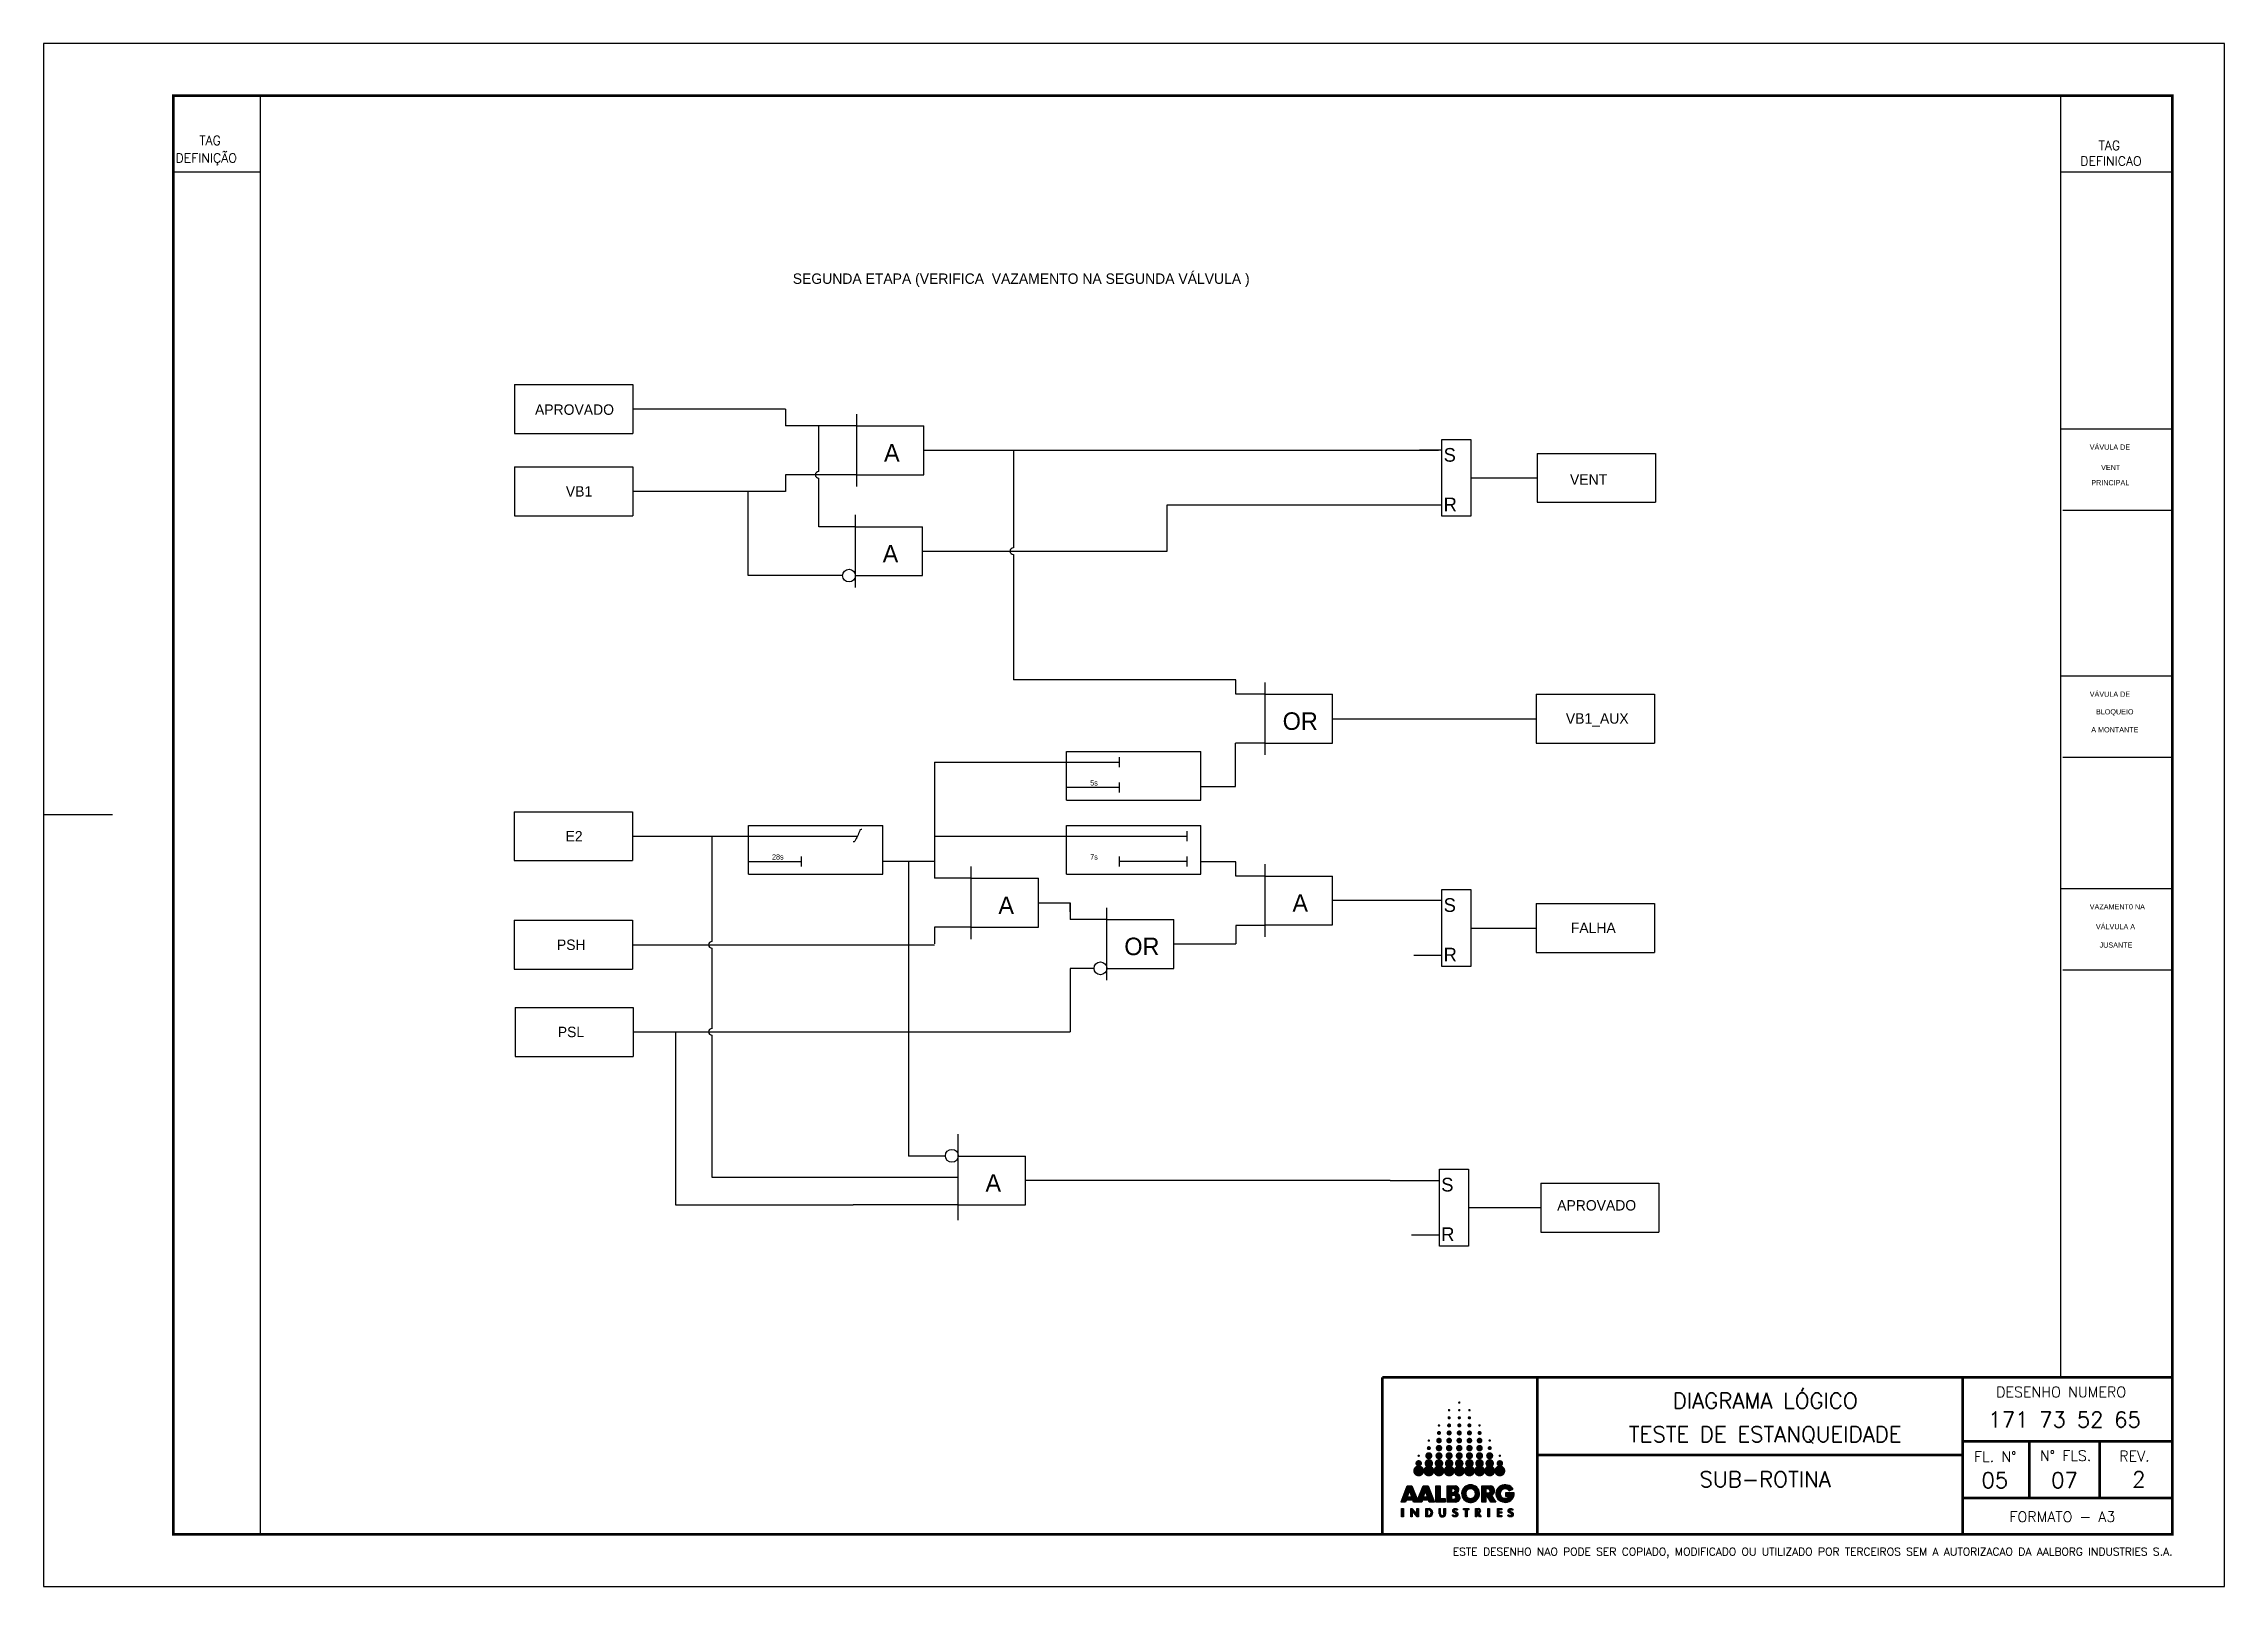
# Model space of a CAD drawing. Header units: feet. Extents: x -46890 to -45898, y -3252 to -1955.
# Drawn here: x -46316.3 to -45897.8, y -2251 to -1955.1 of the extents above; entities that cross this region are included whole.
import ezdxf
from ezdxf.enums import TextEntityAlignment as Align

# ---------------------------------------------------------------- set-up
doc = ezdxf.new("R2010")
doc.units = ezdxf.units.FT
doc.header["$MEASUREMENT"] = 0
doc.linetypes.add('HIDDEN2', pattern=[0.1875, 0.125, -0.0625])
for name, color, linetype in [('62_FORMATO', 2, 'Continuous'), ('CAMPO', 7, 'Continuous'), ('CONTORNO', 3, 'Continuous'), ('FORMATO', 8, 'Continuous'), ('Formulario', 7, 'Continuous')]:
    doc.layers.add(name, color=color, linetype=linetype)
doc.styles.add('ROMANS', font='romans.shx', dxfattribs={"height": 3})
doc.linetypes.add('FENCELINE1', pattern='A,0.25,-0.1,[133,ltypeshp.shx,S=0.1,R=0,X=-0.1,Y=0],-0.1,1', length=1.45)

msp = doc.modelspace()

# ---------------------------------------------------------------- texts
at = {"color": 7, "linetype": 'HIDDEN2', "style": 'ROMANS'}
for s, p in [('TAG', (-46286.42, -1974.54)), ('TAG', (-45921.93, -1975.5)), ('DEFINIÇÃO', (-46290.99, -1977.9)), ('DEFINICAO', (-45925.44, -1978.5))]:
    msp.add_text(s, height=1.75, dxfattribs=at).set_placement(p)
at = {"color": 7, "linetype": 'ByBlock', "char_height": 3.36, "width": 11.6654, "attachment_point": 5}
for s, insert in [('A', (-46153.52, -2033.6)), ('A', (-46153.78, -2052.94)), ('OR', (-46075.14, -2085.08)), ('A', (-46131.57, -2120.39)), ('A', (-46075.14, -2119.96)), ('OR', (-46105.53, -2128.3)), ('A', (-46134.05, -2173.66))]:
    msp.add_mtext(s, dxfattribs=dict(at, insert=insert))
at = {"color": 7, "linetype": 'ByBlock', "ltscale": 8, "char_height": 2.625, "width": 6.6983, "attachment_point": 1}
for s, insert in [(' S', (-46048.59, -2032.67)), (' R', (-46048.59, -2042.18)), (' S', (-46048.59, -2119.03)), (' R', (-46048.59, -2128.54)), (' S', (-46049.05, -2172.67)), (' R', (-46049.05, -2182.18))]:
    msp.add_mtext(s, dxfattribs=dict(at, insert=insert))
at = {"layer": 'CAMPO', "color": 7, "linetype": 'ByBlock', "ltscale": 2}
for s, height, p in [('SEGUNDA ETAPA (VERIFICA  VAZAMENTO NA SEGUNDA VÁLVULA )', 2, (-46172.53, -2001.18)), ('APROVADO', 2, (-46222, -2026.3)), ('VENT', 2, (-46023.37, -2039.7)), ('VB1', 2, (-46216.08, -2041.99)), ('VB1_AUX', 2, (-46024.16, -2085.55)), ('5s', 1, (-46115.45, -2097.41)), ('E2', 2, (-46216.14, -2108.14)), ('28s', 1, (-46176.51, -2111.61)), ('7s', 1, (-46115.45, -2111.61)), ('FALHA', 2, (-46023.21, -2125.71)), ('PSH', 2, (-46217.79, -2128.96)), ('PSL', 2, (-46217.63, -2145.69)), ('APROVADO', 2, (-46025.83, -2178.95))]:
    msp.add_text(s, height=height, dxfattribs=at).set_placement(p)
at = {"layer": 'CAMPO', "color": 7, "ltscale": 2}
for s, p in [('VÁVULA DE', (-45923.62, -2032.99)), ('VENT', (-45921.44, -2036.9)), ('PRINCIPAL', (-45923.33, -2039.82)), ('VÁVULA DE', (-45923.62, -2080.39)), ('BLOQUEIO', (-45922.43, -2083.77)), ('A MONTANTE', (-45923.33, -2087.22)), ('VAZAMENT0 NA', (-45923.62, -2121.18)), ('VÁLVULA A', (-45922.44, -2124.99)), ('JUSANTE', (-45921.73, -2128.52))]:
    msp.add_text(s, height=1, dxfattribs=at).set_placement(p)
at = {"layer": 'CONTORNO', "style": 'ROMANS'}
for s, p in [('DIAGRAMA LÓGICO', (-45985.9, -2216.95)), ('TESTE DE ESTANQUEIDADE', (-45985.9, -2223.36)), ('SUB-ROTINA', (-45985.9, -2232)), ('05', (-45941.85, -2232.19)), ('07', (-45928.45, -2232.19)), ('2', (-45914.2, -2232.02))]:
    msp.add_text(s, height=3, dxfattribs=at).set_placement(p, align=Align.CENTER)
at = {"layer": 'CONTORNO', "linetype": 'Continuous', "style": 'ROMANS'}
msp.add_text('171 73 52 65', height=3, dxfattribs=at).set_placement((-45928.44, -2220.54), align=Align.CENTER)
at = {"layer": 'FORMATO', "style": 'ROMANS'}
for s, p in [('DESENHO NUMERO', (-45929.11, -2214.76)), ('FL. N%%D', (-45941.75, -2227.17)), ('N%%D FLS.', (-45928.26, -2226.98)), ('REV.', (-45915.05, -2227.07)), ('FORMATO - A3', (-45928.88, -2238.69))]:
    msp.add_text(s, height=2, dxfattribs=at).set_placement(p, align=Align.CENTER)
msp.add_text('ESTE DESENHO NAO PODE SER COPIADO, MODIFICADO OU UTILIZADO POR TERCEIROS SEM A AUTORIZACAO DA AALBORG INDUSTRIES S.A.', height=1.5, dxfattribs=at).set_placement((-45907.76, -2245.15), align=Align.RIGHT)

# ---------------------------------------------------------------- blocks, each defined once
blk = doc.blocks.new('*U20')
at = {"layer": 'FORMATO', "linetype": 'Continuous', "extrusion": (0, 0, -1)}
for points in [[(-209.75, 7.3), (-209.75, 8.11), (-209.93, 8.11)], [(-209.93, 8.11), (-209.93, 7.3), (-209.75, 7.3)], [(-210.66, 8.14), (-210.83, 7.87), (-210.81, 7.85)], [(-210.66, 8.14), (-210.81, 7.85), (-210.66, 7.3)], [(-210.83, 7.87), (-210.66, 8.14), (-210.77, 8.14)], [(-210.81, 7.85), (-210.81, 7.3), (-210.66, 7.3)], [(-210.77, 8.14), (-211.25, 7.59), (-210.83, 7.87)], [(-210.83, 7.87), (-211.25, 7.59), (-211.31, 7.3)], [(-211.27, 7.61), (-211.44, 7.3), (-211.25, 7.59)], [(-211.25, 7.59), (-211.44, 7.3), (-211.31, 7.3)], [(-211.27, 7.61), (-211.27, 8.13), (-211.44, 8.13)], [(-211.44, 8.13), (-211.44, 7.3), (-211.27, 7.61)], [(-212.18, 8.11), (-212.34, 7.99), (-212.18, 7.3)], [(-212.34, 7.99), (-212.18, 8.11), (-212.53, 8.11)], [(-212.34, 7.99), (-212.34, 7.44), (-212.18, 7.3)], [(-212.78, 7.44), (-212.53, 7.3), (-212.18, 7.3)], [(-212.47, 7.44), (-212.78, 7.44), (-212.18, 7.3)], [(-212.18, 7.3), (-212.34, 7.44), (-212.47, 7.44)], [(-212.53, 8.11), (-212.46, 7.99), (-212.34, 7.99)], [(-212.53, 8.11), (-212.78, 7.97), (-212.46, 7.99)], [(-212.46, 7.99), (-212.78, 7.97), (-212.63, 7.9)], [(-212.63, 7.54), (-212.78, 7.44), (-212.47, 7.44)], [(-212.78, 7.97), (-212.88, 7.7), (-212.63, 7.9)], [(-212.63, 7.9), (-212.88, 7.7), (-212.7, 7.72)], [(-212.7, 7.72), (-212.88, 7.7), (-212.63, 7.54)], [(-212.88, 7.7), (-212.78, 7.44), (-212.63, 7.54)], [(-213.66, 7.59), (-213.51, 8.11), (-213.66, 8.11)], [(-213.51, 8.11), (-213.66, 7.59), (-213.51, 7.59)], [(-213.51, 7.59), (-213.7, 7.47), (-213.61, 7.37)], [(-213.66, 7.59), (-213.7, 7.47), (-213.51, 7.59)], [(-213.7, 7.47), (-213.83, 7.42), (-213.61, 7.37)], [(-213.83, 7.42), (-214.06, 7.37), (-213.61, 7.37)], [(-214.06, 7.37), (-213.84, 7.29), (-213.61, 7.37)], [(-213.95, 7.47), (-214.06, 7.37), (-213.83, 7.42)], [(-213.99, 7.59), (-214.06, 7.37), (-213.95, 7.47)], [(-214.17, 7.59), (-213.99, 8.11), (-214.17, 8.11)], [(-213.99, 8.11), (-214.17, 7.59), (-213.99, 7.59)], [(-214.17, 7.59), (-214.06, 7.37), (-213.99, 7.59)], [(-214.85, 7.47), (-214.97, 7.46), (-214.84, 7.46)], [(-214.98, 7.46), (-214.99, 7.45), (-214.84, 7.45)], [(-214.84, 7.46), (-214.98, 7.46), (-214.84, 7.45)], [(-214.97, 7.46), (-214.98, 7.46), (-214.84, 7.46)], [(-214.84, 7.45), (-214.99, 7.44), (-214.84, 7.43)], [(-214.99, 7.45), (-214.99, 7.44), (-214.84, 7.45)], [(-215, 7.44), (-215.01, 7.43), (-214.84, 7.43)], [(-214.99, 7.44), (-215, 7.44), (-214.84, 7.43)], [(-214.84, 7.43), (-215.01, 7.43), (-214.85, 7.42)], [(-214.96, 7.48), (-214.96, 7.47), (-214.85, 7.47)], [(-214.86, 7.48), (-214.96, 7.48), (-214.85, 7.47)], [(-214.96, 7.47), (-214.97, 7.46), (-214.85, 7.47)], [(-214.85, 7.47), (-214.96, 7.47), (-214.85, 7.47)], [(-215.02, 7.43), (-215.03, 7.42), (-214.85, 7.42)], [(-215.01, 7.43), (-215.02, 7.43), (-214.85, 7.42)], [(-215.05, 7.42), (-215.06, 7.41), (-214.85, 7.41)], [(-215.04, 7.42), (-215.05, 7.42), (-214.85, 7.41)], [(-215.03, 7.42), (-215.04, 7.42), (-214.85, 7.41)], [(-214.85, 7.42), (-215.03, 7.42), (-214.85, 7.41)], [(-214.85, 7.41), (-215.07, 7.41), (-214.86, 7.4)], [(-215.06, 7.41), (-215.07, 7.41), (-214.85, 7.41)], [(-214.87, 7.94), (-215.04, 7.93), (-214.86, 7.93)], [(-214.86, 7.93), (-215.04, 7.92), (-214.86, 7.92)], [(-215.04, 7.93), (-215.04, 7.92), (-214.86, 7.93)], [(-215.04, 7.92), (-215.04, 7.91), (-214.86, 7.91)], [(-214.86, 7.92), (-215.04, 7.92), (-214.86, 7.91)], [(-215.04, 7.92), (-215.04, 7.92), (-214.86, 7.92)], [(-214.86, 7.91), (-215.04, 7.9), (-214.86, 7.9)], [(-215.04, 7.91), (-215.04, 7.9), (-214.86, 7.91)], [(-215.04, 7.9), (-215.04, 7.89), (-214.86, 7.89)], [(-214.86, 7.9), (-215.04, 7.9), (-214.86, 7.89)], [(-215.04, 7.9), (-215.04, 7.9), (-214.86, 7.9)], [(-214.86, 7.89), (-215.05, 7.88), (-214.86, 7.88)], [(-215.04, 7.89), (-215.05, 7.88), (-214.86, 7.89)], [(-215.05, 7.88), (-215.06, 7.87), (-214.86, 7.87)], [(-214.86, 7.88), (-215.05, 7.88), (-214.86, 7.87)], [(-215.05, 7.88), (-215.05, 7.88), (-214.86, 7.88)], [(-214.86, 7.87), (-215.06, 7.87), (-214.87, 7.86)], [(-215.06, 7.87), (-215.06, 7.87), (-214.86, 7.87)], [(-214.94, 7.49), (-214.95, 7.48), (-214.86, 7.48)], [(-214.87, 7.49), (-214.94, 7.49), (-214.86, 7.48)], [(-214.95, 7.48), (-214.96, 7.48), (-214.86, 7.48)], [(-215.35, 7.41), (-215.34, 7.4), (-214.86, 7.4)], [(-215.1, 7.41), (-215.35, 7.41), (-214.86, 7.4)], [(-215.09, 7.41), (-215.1, 7.41), (-214.86, 7.4)], [(-215.08, 7.41), (-215.09, 7.41), (-214.86, 7.4)], [(-215.07, 7.41), (-215.08, 7.41), (-214.86, 7.4)], [(-215.34, 7.4), (-215.34, 7.39), (-214.86, 7.39)], [(-214.86, 7.4), (-215.34, 7.4), (-214.86, 7.39)], [(-214.86, 7.39), (-215.34, 7.39), (-214.87, 7.38)], [(-215.04, 7.97), (-215.04, 7.96), (-214.87, 7.96)], [(-214.88, 7.97), (-215.04, 7.97), (-214.87, 7.96)], [(-214.87, 7.96), (-215.04, 7.95), (-214.87, 7.95)], [(-215.04, 7.96), (-215.04, 7.95), (-214.87, 7.96)], [(-215.04, 7.95), (-215.04, 7.94), (-214.87, 7.94)], [(-214.87, 7.95), (-215.04, 7.95), (-214.87, 7.94)], [(-215.04, 7.95), (-215.04, 7.95), (-214.87, 7.95)], [(-215.04, 7.94), (-215.04, 7.93), (-214.87, 7.94)], [(-215.06, 7.87), (-215.07, 7.86), (-214.87, 7.86)], [(-215.07, 7.86), (-215.08, 7.85), (-214.87, 7.85)], [(-214.87, 7.86), (-215.07, 7.86), (-214.87, 7.85)], [(-215.07, 7.86), (-215.07, 7.86), (-214.87, 7.86)], [(-215.09, 7.85), (-215.09, 7.84), (-214.87, 7.84)], [(-214.87, 7.85), (-215.09, 7.85), (-214.87, 7.84)], [(-215.08, 7.85), (-215.09, 7.85), (-214.87, 7.85)], [(-215.1, 7.84), (-215.11, 7.83), (-214.87, 7.83)], [(-214.87, 7.84), (-215.1, 7.84), (-214.87, 7.83)], [(-215.09, 7.84), (-215.1, 7.84), (-214.87, 7.84)], [(-214.87, 7.83), (-215.12, 7.83), (-214.88, 7.82)], [(-215.11, 7.83), (-215.12, 7.83), (-214.87, 7.83)], [(-214.88, 7.49), (-214.93, 7.49), (-214.87, 7.49)], [(-214.93, 7.49), (-214.94, 7.49), (-214.87, 7.49)], [(-215.34, 7.39), (-215.33, 7.38), (-214.87, 7.38)], [(-214.87, 7.38), (-215.32, 7.37), (-214.88, 7.37)], [(-215.33, 7.38), (-215.32, 7.37), (-214.87, 7.38)], [(-215.07, 8), (-215.06, 7.99), (-214.88, 7.99)], [(-215.07, 8), (-215.07, 8), (-214.88, 7.99)], [(-214.89, 8), (-215.07, 8), (-214.88, 7.99)], [(-214.88, 7.99), (-215.05, 7.98), (-214.88, 7.97)], [(-215.06, 7.99), (-215.05, 7.98), (-214.88, 7.99)], [(-215.06, 7.99), (-215.06, 7.99), (-214.88, 7.99)], [(-215.05, 7.98), (-215.05, 7.97), (-214.88, 7.97)], [(-215.05, 7.98), (-215.05, 7.98), (-214.88, 7.97)], [(-215.05, 7.97), (-215.04, 7.97), (-214.88, 7.97)], [(-215.12, 7.83), (-215.13, 7.82), (-214.88, 7.82)], [(-215.14, 7.82), (-215.15, 7.81), (-214.88, 7.81)], [(-214.88, 7.82), (-215.14, 7.82), (-214.88, 7.81)], [(-215.13, 7.82), (-215.14, 7.82), (-214.88, 7.82)], [(-214.88, 7.81), (-215.16, 7.81), (-214.89, 7.8)], [(-215.15, 7.81), (-215.16, 7.81), (-214.88, 7.81)], [(-214.93, 7.5), (-214.93, 7.49), (-214.88, 7.49)], [(-214.89, 7.5), (-214.93, 7.5), (-214.88, 7.49)], [(-214.88, 7.37), (-215.32, 7.37), (-214.89, 7.36)], [(-215.32, 7.37), (-215.32, 7.37), (-214.88, 7.37)], [(-214.9, 8.02), (-215.11, 8.01), (-214.89, 8)], [(-215.09, 8.01), (-215.08, 8), (-214.89, 8)], [(-215.1, 8.01), (-215.09, 8.01), (-214.89, 8)], [(-215.1, 8.01), (-215.1, 8.01), (-214.89, 8)], [(-215.11, 8.01), (-215.1, 8.01), (-214.89, 8)], [(-215.08, 8), (-215.07, 8), (-214.89, 8)], [(-215.16, 7.81), (-215.17, 7.8), (-214.89, 7.8)], [(-215.18, 7.8), (-215.19, 7.79), (-214.89, 7.79)], [(-214.89, 7.8), (-215.18, 7.8), (-214.89, 7.79)], [(-215.17, 7.8), (-215.18, 7.8), (-214.89, 7.8)], [(-214.89, 7.79), (-215.2, 7.79), (-214.9, 7.78)], [(-215.19, 7.79), (-215.2, 7.79), (-214.89, 7.79)], [(-214.92, 7.5), (-214.93, 7.5), (-214.89, 7.5)], [(-214.9, 7.5), (-214.92, 7.5), (-214.89, 7.5)], [(-215.32, 7.37), (-215.31, 7.36), (-214.89, 7.36)], [(-214.89, 7.36), (-215.31, 7.36), (-214.9, 7.35)], [(-215.34, 8.03), (-215.34, 8.02), (-214.9, 8.02)], [(-214.91, 8.03), (-215.34, 8.03), (-214.9, 8.02)], [(-214.9, 8.02), (-215.34, 8.01), (-215.12, 8.01)], [(-214.9, 8.02), (-215.12, 8.01), (-215.11, 8.01)], [(-215.34, 8.02), (-215.34, 8.01), (-214.9, 8.02)], [(-215.2, 7.79), (-215.21, 7.78), (-214.9, 7.78)], [(-214.9, 7.78), (-215.22, 7.78), (-214.91, 7.77)], [(-215.21, 7.78), (-215.22, 7.78), (-214.9, 7.78)], [(-214.91, 7.5), (-214.92, 7.5), (-214.9, 7.5)], [(-215.31, 7.36), (-215.3, 7.35), (-214.9, 7.35)], [(-214.9, 7.35), (-215.3, 7.35), (-214.91, 7.34)], [(-215.34, 8.05), (-215.34, 8.04), (-214.91, 8.03)], [(-214.92, 8.05), (-215.34, 8.05), (-214.91, 8.03)], [(-215.34, 8.04), (-215.34, 8.03), (-214.91, 8.03)], [(-215.22, 7.78), (-215.23, 7.77), (-214.91, 7.77)], [(-214.91, 7.77), (-215.24, 7.76), (-214.91, 7.76)], [(-215.23, 7.77), (-215.24, 7.76), (-214.91, 7.77)], [(-214.91, 7.76), (-215.26, 7.75), (-214.92, 7.75)], [(-215.25, 7.76), (-215.26, 7.75), (-214.91, 7.76)], [(-215.24, 7.76), (-215.25, 7.76), (-214.91, 7.76)], [(-215.3, 7.35), (-215.29, 7.34), (-214.91, 7.34)], [(-214.91, 7.34), (-215.29, 7.34), (-214.92, 7.33)], [(-215.32, 8.07), (-215.33, 8.06), (-214.92, 8.05)], [(-214.94, 8.07), (-215.32, 8.07), (-214.92, 8.05)], [(-215.33, 8.06), (-215.33, 8.05), (-214.92, 8.05)], [(-215.33, 8.05), (-215.34, 8.05), (-214.92, 8.05)], [(-214.92, 7.75), (-215.27, 7.75), (-214.93, 7.74)], [(-215.26, 7.75), (-215.27, 7.75), (-214.92, 7.75)], [(-215.29, 7.34), (-215.28, 7.33), (-214.92, 7.33)], [(-214.92, 7.33), (-215.28, 7.33), (-214.93, 7.33)], [(-215.27, 7.75), (-215.28, 7.74), (-214.93, 7.74)], [(-214.93, 7.74), (-215.28, 7.74), (-214.94, 7.73)], [(-214.93, 7.33), (-215.28, 7.33), (-214.94, 7.32)], [(-215.28, 7.33), (-215.28, 7.33), (-214.93, 7.33)], [(-214.96, 8.09), (-215.29, 8.08), (-214.94, 8.07)], [(-215.3, 8.08), (-215.31, 8.07), (-214.94, 8.07)], [(-215.29, 8.08), (-215.3, 8.08), (-214.94, 8.07)], [(-215.31, 8.07), (-215.32, 8.07), (-214.94, 8.07)], [(-215.28, 7.74), (-215.29, 7.73), (-214.94, 7.73)], [(-214.94, 7.73), (-215.3, 7.72), (-214.95, 7.72)], [(-215.29, 7.73), (-215.3, 7.72), (-214.94, 7.73)], [(-215.28, 7.33), (-215.27, 7.32), (-214.94, 7.32)], [(-214.94, 7.32), (-215.26, 7.31), (-214.95, 7.31)], [(-215.27, 7.32), (-215.26, 7.31), (-214.94, 7.32)], [(-214.95, 7.72), (-215.31, 7.72), (-214.96, 7.72)], [(-215.3, 7.72), (-215.31, 7.72), (-214.95, 7.72)], [(-214.95, 7.31), (-215.24, 7.31), (-214.96, 7.31)], [(-215.26, 7.31), (-215.24, 7.31), (-214.95, 7.31)], [(-214.99, 8.11), (-215.26, 8.1), (-214.96, 8.09)], [(-215.27, 8.1), (-215.28, 8.09), (-214.96, 8.09)], [(-215.26, 8.1), (-215.27, 8.1), (-214.96, 8.09)], [(-215.28, 8.09), (-215.29, 8.08), (-214.96, 8.09)], [(-214.96, 7.72), (-215.31, 7.71), (-214.97, 7.71)], [(-215.31, 7.72), (-215.31, 7.71), (-214.96, 7.72)], [(-214.96, 7.31), (-215.23, 7.3), (-214.97, 7.3)], [(-215.24, 7.31), (-215.23, 7.3), (-214.96, 7.31)], [(-214.97, 7.71), (-215.31, 7.71), (-214.98, 7.7)], [(-214.97, 7.3), (-215.22, 7.3), (-214.98, 7.3)], [(-215.23, 7.3), (-215.22, 7.3), (-214.97, 7.3)], [(-215.31, 7.71), (-215.32, 7.7), (-214.98, 7.7)], [(-214.98, 7.7), (-215.32, 7.7), (-214.99, 7.7)], [(-214.98, 7.3), (-215.21, 7.3), (-214.99, 7.29)], [(-215.22, 7.3), (-215.21, 7.3), (-214.98, 7.3)], [(-215.22, 8.12), (-215.23, 8.11), (-214.99, 8.11)], [(-215.21, 8.12), (-215.22, 8.12), (-214.99, 8.11)], [(-215.19, 8.12), (-215.21, 8.12), (-214.99, 8.11)], [(-215.02, 8.12), (-215.19, 8.12), (-214.99, 8.11)], [(-215.25, 8.11), (-215.26, 8.1), (-214.99, 8.11)], [(-215.23, 8.11), (-215.25, 8.11), (-214.99, 8.11)], [(-214.99, 7.7), (-215.33, 7.69), (-215.01, 7.69)], [(-215.32, 7.7), (-215.33, 7.69), (-214.99, 7.7)], [(-215.21, 7.3), (-215.2, 7.29), (-214.99, 7.29)], [(-214.99, 7.29), (-215.2, 7.29), (-215, 7.29)], [(-215, 7.29), (-215.19, 7.29), (-215.01, 7.29)], [(-215.2, 7.29), (-215.19, 7.29), (-215, 7.29)], [(-215.01, 7.69), (-215.33, 7.69), (-215.02, 7.68)], [(-215.01, 7.29), (-215.17, 7.28), (-215.02, 7.28)], [(-215.18, 7.29), (-215.17, 7.28), (-215.01, 7.29)], [(-215.19, 7.29), (-215.18, 7.29), (-215.01, 7.29)], [(-215.18, 8.13), (-215.19, 8.12), (-215.02, 8.12)], [(-215.06, 8.13), (-215.18, 8.13), (-215.02, 8.12)], [(-215.33, 7.69), (-215.34, 7.68), (-215.02, 7.68)], [(-215.02, 7.68), (-215.34, 7.68), (-215.03, 7.68)], [(-215.02, 7.28), (-215.16, 7.28), (-215.03, 7.28)], [(-215.17, 7.28), (-215.16, 7.28), (-215.02, 7.28)], [(-215.03, 7.68), (-215.35, 7.67), (-215.04, 7.67)], [(-215.34, 7.68), (-215.35, 7.67), (-215.03, 7.68)], [(-215.03, 7.28), (-215.14, 7.28), (-215.04, 7.28)], [(-215.16, 7.28), (-215.14, 7.28), (-215.03, 7.28)], [(-215.04, 7.67), (-215.35, 7.67), (-215.05, 7.67)], [(-215.04, 7.28), (-215.12, 7.28), (-215.05, 7.28)], [(-215.13, 7.28), (-215.12, 7.28), (-215.04, 7.28)], [(-215.14, 7.28), (-215.13, 7.28), (-215.04, 7.28)], [(-215.05, 7.67), (-215.35, 7.66), (-215.06, 7.66)], [(-215.35, 7.67), (-215.35, 7.66), (-215.05, 7.67)], [(-215.05, 7.28), (-215.11, 7.28), (-215.07, 7.28)], [(-215.12, 7.28), (-215.11, 7.28), (-215.05, 7.28)], [(-215.16, 8.13), (-215.18, 8.13), (-215.06, 8.13)], [(-215.09, 8.13), (-215.16, 8.13), (-215.06, 8.13)], [(-215.06, 7.66), (-215.35, 7.66), (-215.08, 7.66)], [(-215.07, 7.28), (-215.1, 7.28), (-215.08, 7.28)], [(-215.11, 7.28), (-215.1, 7.28), (-215.07, 7.28)], [(-215.08, 7.66), (-215.36, 7.65), (-215.09, 7.65)], [(-215.35, 7.66), (-215.36, 7.65), (-215.08, 7.66)], [(-215.1, 7.28), (-215.09, 7.28), (-215.08, 7.28)], [(-215.14, 8.13), (-215.16, 8.13), (-215.09, 8.13)], [(-215.12, 8.13), (-215.14, 8.13), (-215.09, 8.13)], [(-215.09, 7.65), (-215.36, 7.65), (-215.1, 7.65)], [(-215.1, 7.65), (-215.36, 7.64), (-215.11, 7.64)], [(-215.36, 7.65), (-215.36, 7.64), (-215.1, 7.65)], [(-215.1, 7.41), (-215.35, 7.41), (-215.1, 7.41)], [(-215.11, 7.41), (-215.35, 7.41), (-215.1, 7.41)], [(-215.11, 7.64), (-215.36, 7.64), (-215.12, 7.64)], [(-215.12, 7.41), (-215.35, 7.41), (-215.11, 7.41)], [(-215.12, 8.01), (-215.33, 8), (-215.13, 8.01)], [(-215.34, 8.01), (-215.33, 8), (-215.12, 8.01)], [(-215.12, 7.64), (-215.37, 7.63), (-215.13, 7.63)], [(-215.36, 7.64), (-215.37, 7.63), (-215.12, 7.64)], [(-215.13, 7.42), (-215.35, 7.41), (-215.12, 7.41)], [(-215.13, 8.01), (-215.33, 8), (-215.14, 8.01)], [(-215.13, 7.63), (-215.37, 7.63), (-215.14, 7.62)], [(-215.35, 7.42), (-215.35, 7.41), (-215.13, 7.42)], [(-215.14, 7.42), (-215.35, 7.42), (-215.13, 7.42)], [(-215.14, 8.01), (-215.33, 8), (-215.15, 8)], [(-215.37, 7.63), (-215.37, 7.62), (-215.14, 7.62)], [(-215.14, 7.62), (-215.37, 7.62), (-215.15, 7.62)], [(-215.15, 7.42), (-215.35, 7.42), (-215.14, 7.42)], [(-215.15, 8), (-215.33, 8), (-215.17, 8)], [(-215.15, 7.62), (-215.37, 7.61), (-215.16, 7.61)], [(-215.37, 7.62), (-215.37, 7.61), (-215.15, 7.62)], [(-215.36, 7.43), (-215.35, 7.42), (-215.15, 7.42)], [(-215.16, 7.43), (-215.36, 7.43), (-215.15, 7.42)], [(-215.16, 7.61), (-215.37, 7.61), (-215.17, 7.6)], [(-215.36, 7.44), (-215.36, 7.43), (-215.16, 7.43)], [(-215.17, 7.44), (-215.36, 7.44), (-215.16, 7.43)], [(-215.16, 7.43), (-215.36, 7.43), (-215.16, 7.43)], [(-215.17, 8), (-215.33, 7.99), (-215.18, 8)], [(-215.33, 8), (-215.33, 7.99), (-215.17, 8)], [(-215.37, 7.61), (-215.38, 7.6), (-215.17, 7.6)], [(-215.17, 7.6), (-215.38, 7.6), (-215.18, 7.59)], [(-215.36, 7.45), (-215.36, 7.44), (-215.17, 7.44)], [(-215.18, 7.45), (-215.36, 7.45), (-215.17, 7.44)], [(-215.18, 8), (-215.33, 7.99), (-215.19, 7.99)], [(-215.38, 7.6), (-215.38, 7.59), (-215.18, 7.59)], [(-215.18, 7.59), (-215.38, 7.58), (-215.19, 7.58)], [(-215.38, 7.59), (-215.38, 7.58), (-215.18, 7.59)], [(-215.18, 7.59), (-215.38, 7.59), (-215.18, 7.59)], [(-215.19, 7.46), (-215.37, 7.45), (-215.18, 7.45)], [(-215.18, 7.45), (-215.36, 7.45), (-215.18, 7.45)], [(-215.37, 7.45), (-215.36, 7.45), (-215.18, 7.45)], [(-215.19, 7.99), (-215.32, 7.98), (-215.2, 7.99)], [(-215.33, 7.99), (-215.32, 7.98), (-215.19, 7.99)], [(-215.38, 7.58), (-215.38, 7.57), (-215.19, 7.57)], [(-215.19, 7.58), (-215.38, 7.58), (-215.19, 7.57)], [(-215.19, 7.57), (-215.38, 7.57), (-215.2, 7.56)], [(-215.2, 7.48), (-215.37, 7.47), (-215.19, 7.47)], [(-215.19, 7.47), (-215.37, 7.46), (-215.19, 7.46)], [(-215.37, 7.47), (-215.37, 7.46), (-215.19, 7.47)], [(-215.37, 7.46), (-215.37, 7.45), (-215.19, 7.46)], [(-215.2, 7.99), (-215.32, 7.98), (-215.21, 7.98)], [(-215.38, 7.57), (-215.38, 7.56), (-215.2, 7.56)], [(-215.38, 7.56), (-215.38, 7.54), (-215.2, 7.55)], [(-215.2, 7.56), (-215.38, 7.56), (-215.2, 7.55)], [(-215.2, 7.55), (-215.38, 7.54), (-215.2, 7.54)], [(-215.2, 7.54), (-215.38, 7.53), (-215.2, 7.53)], [(-215.38, 7.54), (-215.38, 7.53), (-215.2, 7.54)], [(-215.2, 7.53), (-215.38, 7.52), (-215.2, 7.52)], [(-215.38, 7.53), (-215.38, 7.52), (-215.2, 7.53)], [(-215.2, 7.52), (-215.38, 7.51), (-215.2, 7.51)], [(-215.38, 7.52), (-215.38, 7.51), (-215.2, 7.52)], [(-215.2, 7.51), (-215.38, 7.5), (-215.2, 7.5)], [(-215.38, 7.51), (-215.38, 7.5), (-215.2, 7.51)], [(-215.38, 7.5), (-215.38, 7.49), (-215.2, 7.49)], [(-215.2, 7.5), (-215.38, 7.5), (-215.2, 7.49)], [(-215.2, 7.49), (-215.37, 7.48), (-215.2, 7.48)], [(-215.38, 7.49), (-215.37, 7.48), (-215.2, 7.49)], [(-215.2, 7.49), (-215.38, 7.49), (-215.2, 7.49)], [(-215.37, 7.48), (-215.37, 7.47), (-215.2, 7.48)], [(-215.21, 7.98), (-215.32, 7.97), (-215.22, 7.98)], [(-215.32, 7.98), (-215.32, 7.97), (-215.21, 7.98)], [(-215.22, 7.98), (-215.32, 7.97), (-215.22, 7.97)], [(-215.22, 7.97), (-215.31, 7.97), (-215.23, 7.97)], [(-215.32, 7.97), (-215.31, 7.97), (-215.22, 7.97)], [(-215.23, 7.97), (-215.31, 7.97), (-215.24, 7.97)], [(-215.31, 7.97), (-215.3, 7.96), (-215.24, 7.96)], [(-215.24, 7.97), (-215.31, 7.97), (-215.24, 7.96)], [(-215.24, 7.96), (-215.3, 7.96), (-215.25, 7.96)], [(-215.24, 7.96), (-215.3, 7.96), (-215.24, 7.96)], [(-215.25, 7.96), (-215.3, 7.95), (-215.26, 7.95)], [(-215.25, 7.96), (-215.3, 7.95), (-215.25, 7.96)], [(-215.3, 7.96), (-215.3, 7.95), (-215.25, 7.96)], [(-215.25, 7.96), (-215.3, 7.96), (-215.25, 7.96)], [(-215.25, 7.96), (-215.3, 7.96), (-215.25, 7.96)], [(-215.25, 7.96), (-215.3, 7.96), (-215.25, 7.96)], [(-215.26, 7.95), (-215.29, 7.95), (-215.27, 7.95)], [(-215.3, 7.95), (-215.29, 7.95), (-215.26, 7.95)], [(-215.26, 7.95), (-215.3, 7.95), (-215.26, 7.95)], [(-215.27, 7.95), (-215.28, 7.95), (-215.28, 7.95)], [(-215.29, 7.95), (-215.28, 7.95), (-215.27, 7.95)], [(-215.27, 7.95), (-215.29, 7.95), (-215.27, 7.95)], [(-215.96, 8.11), (-216.13, 8), (-215.96, 8)], [(-216.13, 8), (-215.96, 8.11), (-216.49, 8.11)], [(-216.49, 8.11), (-216.3, 8), (-216.13, 8)], [(-216.3, 8), (-216.3, 7.3), (-216.13, 7.3)], [(-216.13, 8), (-216.3, 8), (-216.13, 7.3)], [(-216.49, 8.11), (-216.49, 8), (-216.3, 8)], [(-217.14, 8.11), (-217.3, 8), (-217.14, 7.3)], [(-217.3, 8), (-217.14, 8.11), (-217.49, 8.11)], [(-217.3, 8), (-217.3, 7.98), (-217.14, 7.3)], [(-217.3, 7.98), (-217.3, 7.75), (-217.14, 7.3)], [(-217.3, 7.75), (-217.29, 7.59), (-217.14, 7.3)], [(-217.29, 7.59), (-217.29, 7.58), (-217.14, 7.3)], [(-217.29, 7.58), (-217.29, 7.57), (-217.14, 7.3)], [(-217.29, 7.58), (-217.29, 7.58), (-217.14, 7.3)], [(-217.29, 7.57), (-217.29, 7.3), (-217.14, 7.3)], [(-217.3, 7.75), (-217.3, 7.6), (-217.29, 7.59)], [(-217.49, 8.11), (-217.41, 8), (-217.3, 8)], [(-217.41, 7.75), (-217.31, 7.61), (-217.3, 7.6)], [(-217.41, 7.75), (-217.3, 7.6), (-217.3, 7.6)], [(-217.3, 7.75), (-217.41, 7.75), (-217.3, 7.6)], [(-217.41, 7.75), (-217.49, 7.66), (-217.31, 7.61)], [(-217.49, 7.66), (-217.49, 7.62), (-217.31, 7.61)], [(-217.49, 7.62), (-217.32, 7.61), (-217.31, 7.61)], [(-217.49, 7.62), (-217.73, 7.3), (-217.32, 7.61)], [(-217.32, 7.61), (-217.73, 7.3), (-217.33, 7.6)], [(-217.33, 7.6), (-217.73, 7.3), (-217.33, 7.59)], [(-217.33, 7.6), (-217.73, 7.3), (-217.33, 7.6)], [(-217.33, 7.59), (-217.73, 7.3), (-217.34, 7.59)], [(-217.34, 7.59), (-217.73, 7.3), (-217.34, 7.58)], [(-217.34, 7.58), (-217.73, 7.3), (-217.54, 7.3)], [(-217.49, 8.11), (-217.65, 7.99), (-217.41, 8)], [(-217.41, 8), (-217.65, 7.99), (-217.49, 7.93)], [(-217.49, 7.82), (-217.65, 7.79), (-217.41, 7.75)], [(-217.65, 7.79), (-217.49, 7.66), (-217.41, 7.75)], [(-217.65, 7.99), (-217.65, 7.79), (-217.49, 7.93)], [(-217.49, 7.93), (-217.65, 7.79), (-217.49, 7.82)], [(-218.56, 8.11), (-218.56, 7.3), (-218.38, 7.3)], [(-218.38, 8.11), (-218.56, 8.11), (-218.38, 7.3)], [(-219.34, 8.11), (-219.49, 8), (-219.34, 7.3)], [(-219.49, 8), (-219.34, 8.11), (-219.79, 8.11)], [(-219.49, 8), (-219.49, 7.8), (-219.34, 7.3)], [(-219.49, 7.8), (-219.49, 7.66), (-219.34, 7.3)], [(-219.49, 7.66), (-219.49, 7.43), (-219.34, 7.3)], [(-219.49, 7.43), (-219.79, 7.3), (-219.34, 7.3)], [(-219.79, 8.11), (-219.79, 8), (-219.49, 8)], [(-219.79, 7.8), (-219.79, 7.66), (-219.49, 7.66)], [(-219.49, 7.66), (-219.49, 7.8), (-219.79, 7.8)], [(-219.79, 7.43), (-219.79, 7.3), (-219.49, 7.43)], [(-220.39, 7.47), (-220.52, 7.46), (-220.39, 7.46)], [(-220.51, 7.47), (-220.52, 7.46), (-220.39, 7.47)], [(-220.4, 7.47), (-220.51, 7.47), (-220.39, 7.47)], [(-220.52, 7.46), (-220.53, 7.45), (-220.39, 7.45)], [(-220.39, 7.46), (-220.52, 7.46), (-220.39, 7.45)], [(-220.52, 7.46), (-220.52, 7.46), (-220.39, 7.46)], [(-220.39, 7.45), (-220.54, 7.44), (-220.39, 7.43)], [(-220.53, 7.45), (-220.54, 7.44), (-220.39, 7.45)], [(-220.55, 7.44), (-220.56, 7.43), (-220.39, 7.43)], [(-220.54, 7.44), (-220.55, 7.44), (-220.39, 7.43)], [(-220.57, 7.43), (-220.57, 7.42), (-220.39, 7.42)], [(-220.56, 7.43), (-220.57, 7.43), (-220.39, 7.42)], [(-220.39, 7.43), (-220.56, 7.43), (-220.39, 7.42)], [(-220.39, 7.42), (-220.57, 7.42), (-220.4, 7.41)], [(-220.5, 7.48), (-220.51, 7.47), (-220.4, 7.47)], [(-220.41, 7.48), (-220.5, 7.48), (-220.4, 7.47)], [(-220.59, 7.42), (-220.6, 7.41), (-220.4, 7.41)], [(-220.58, 7.42), (-220.59, 7.42), (-220.4, 7.41)], [(-220.57, 7.42), (-220.58, 7.42), (-220.4, 7.41)], [(-220.89, 7.41), (-220.89, 7.4), (-220.4, 7.4)], [(-220.64, 7.41), (-220.89, 7.41), (-220.4, 7.4)], [(-220.63, 7.41), (-220.64, 7.41), (-220.4, 7.4)], [(-220.62, 7.41), (-220.63, 7.41), (-220.4, 7.4)], [(-220.61, 7.41), (-220.62, 7.41), (-220.4, 7.4)], [(-220.4, 7.41), (-220.61, 7.41), (-220.4, 7.4)], [(-220.6, 7.41), (-220.61, 7.41), (-220.4, 7.41)], [(-220.4, 7.4), (-220.89, 7.4), (-220.41, 7.39)], [(-220.42, 7.96), (-220.59, 7.95), (-220.41, 7.95)], [(-220.58, 7.95), (-220.58, 7.94), (-220.41, 7.94)], [(-220.41, 7.95), (-220.58, 7.95), (-220.41, 7.94)], [(-220.59, 7.95), (-220.58, 7.95), (-220.41, 7.95)], [(-220.41, 7.94), (-220.58, 7.93), (-220.41, 7.93)], [(-220.58, 7.94), (-220.58, 7.93), (-220.41, 7.94)], [(-220.41, 7.93), (-220.58, 7.92), (-220.41, 7.92)], [(-220.58, 7.93), (-220.58, 7.92), (-220.41, 7.93)], [(-220.58, 7.92), (-220.58, 7.91), (-220.41, 7.91)], [(-220.41, 7.92), (-220.58, 7.92), (-220.41, 7.91)], [(-220.58, 7.92), (-220.58, 7.92), (-220.41, 7.92)], [(-220.41, 7.91), (-220.58, 7.9), (-220.41, 7.9)], [(-220.58, 7.91), (-220.58, 7.9), (-220.41, 7.91)], [(-220.59, 7.9), (-220.59, 7.89), (-220.41, 7.89)], [(-220.41, 7.9), (-220.59, 7.9), (-220.41, 7.89)], [(-220.58, 7.9), (-220.59, 7.9), (-220.41, 7.9)], [(-220.41, 7.89), (-220.59, 7.88), (-220.41, 7.88)], [(-220.59, 7.89), (-220.59, 7.88), (-220.41, 7.89)], [(-220.6, 7.88), (-220.6, 7.87), (-220.41, 7.87)], [(-220.41, 7.88), (-220.6, 7.88), (-220.41, 7.87)], [(-220.59, 7.88), (-220.6, 7.88), (-220.41, 7.88)], [(-220.61, 7.87), (-220.61, 7.86), (-220.41, 7.86)], [(-220.41, 7.87), (-220.61, 7.87), (-220.41, 7.86)], [(-220.6, 7.87), (-220.61, 7.87), (-220.41, 7.87)], [(-220.62, 7.86), (-220.63, 7.85), (-220.41, 7.85)], [(-220.41, 7.86), (-220.62, 7.86), (-220.41, 7.85)], [(-220.61, 7.86), (-220.62, 7.86), (-220.41, 7.86)], [(-220.41, 7.85), (-220.63, 7.85), (-220.42, 7.84)], [(-220.63, 7.85), (-220.63, 7.85), (-220.41, 7.85)], [(-220.49, 7.49), (-220.5, 7.48), (-220.41, 7.48)], [(-220.42, 7.49), (-220.49, 7.49), (-220.41, 7.48)], [(-220.5, 7.48), (-220.5, 7.48), (-220.41, 7.48)], [(-220.89, 7.4), (-220.88, 7.39), (-220.41, 7.39)], [(-220.41, 7.39), (-220.88, 7.39), (-220.42, 7.38)], [(-220.43, 7.99), (-220.6, 7.98), (-220.42, 7.97)], [(-220.6, 7.98), (-220.59, 7.97), (-220.42, 7.97)], [(-220.6, 7.98), (-220.6, 7.98), (-220.42, 7.97)], [(-220.59, 7.97), (-220.59, 7.96), (-220.42, 7.96)], [(-220.42, 7.97), (-220.59, 7.97), (-220.42, 7.96)], [(-220.59, 7.97), (-220.59, 7.97), (-220.42, 7.97)], [(-220.59, 7.96), (-220.59, 7.95), (-220.42, 7.96)], [(-220.63, 7.85), (-220.64, 7.84), (-220.42, 7.84)], [(-220.65, 7.84), (-220.66, 7.83), (-220.42, 7.83)], [(-220.42, 7.84), (-220.65, 7.84), (-220.42, 7.83)], [(-220.64, 7.84), (-220.65, 7.84), (-220.42, 7.84)], [(-220.66, 7.83), (-220.67, 7.82), (-220.42, 7.82)], [(-220.42, 7.83), (-220.66, 7.83), (-220.42, 7.82)], [(-220.66, 7.83), (-220.66, 7.83), (-220.42, 7.83)], [(-220.42, 7.82), (-220.68, 7.82), (-220.43, 7.81)], [(-220.67, 7.82), (-220.68, 7.82), (-220.42, 7.82)], [(-220.48, 7.49), (-220.49, 7.49), (-220.42, 7.49)], [(-220.43, 7.49), (-220.48, 7.49), (-220.42, 7.49)], [(-220.88, 7.39), (-220.88, 7.38), (-220.42, 7.38)], [(-220.42, 7.38), (-220.87, 7.37), (-220.43, 7.37)], [(-220.88, 7.38), (-220.87, 7.37), (-220.42, 7.38)], [(-220.61, 8), (-220.61, 7.99), (-220.43, 7.99)], [(-220.62, 8), (-220.61, 8), (-220.43, 7.99)], [(-220.44, 8), (-220.62, 8), (-220.43, 7.99)], [(-220.6, 7.99), (-220.6, 7.98), (-220.43, 7.99)], [(-220.61, 7.99), (-220.6, 7.99), (-220.43, 7.99)], [(-220.68, 7.82), (-220.69, 7.81), (-220.43, 7.81)], [(-220.7, 7.81), (-220.71, 7.8), (-220.43, 7.8)], [(-220.43, 7.81), (-220.7, 7.81), (-220.43, 7.8)], [(-220.69, 7.81), (-220.7, 7.81), (-220.43, 7.81)], [(-220.43, 7.8), (-220.72, 7.8), (-220.44, 7.79)], [(-220.71, 7.8), (-220.72, 7.8), (-220.43, 7.8)], [(-220.47, 7.5), (-220.48, 7.49), (-220.43, 7.49)], [(-220.44, 7.5), (-220.47, 7.5), (-220.43, 7.49)], [(-220.43, 7.37), (-220.86, 7.37), (-220.44, 7.36)], [(-220.87, 7.37), (-220.86, 7.37), (-220.43, 7.37)], [(-220.89, 8.03), (-220.89, 8.02), (-220.44, 8.02)], [(-220.46, 8.03), (-220.89, 8.03), (-220.44, 8.02)], [(-220.44, 8.02), (-220.88, 8.01), (-220.67, 8.01)], [(-220.44, 8.02), (-220.67, 8.01), (-220.66, 8.01)], [(-220.44, 8.02), (-220.66, 8.01), (-220.44, 8)], [(-220.89, 8.02), (-220.88, 8.01), (-220.44, 8.02)], [(-220.63, 8.01), (-220.63, 8), (-220.44, 8)], [(-220.64, 8.01), (-220.63, 8.01), (-220.44, 8)], [(-220.65, 8.01), (-220.64, 8.01), (-220.44, 8)], [(-220.66, 8.01), (-220.65, 8.01), (-220.44, 8)], [(-220.63, 8), (-220.62, 8), (-220.44, 8)], [(-220.72, 7.8), (-220.73, 7.79), (-220.44, 7.79)], [(-220.44, 7.79), (-220.74, 7.79), (-220.45, 7.78)], [(-220.73, 7.79), (-220.74, 7.79), (-220.44, 7.79)], [(-220.46, 7.5), (-220.47, 7.5), (-220.44, 7.5)], [(-220.45, 7.5), (-220.46, 7.5), (-220.44, 7.5)], [(-220.86, 7.37), (-220.86, 7.36), (-220.44, 7.36)], [(-220.86, 7.36), (-220.85, 7.35), (-220.44, 7.35)], [(-220.44, 7.36), (-220.86, 7.36), (-220.44, 7.35)], [(-220.44, 7.35), (-220.85, 7.35), (-220.45, 7.34)], [(-220.74, 7.79), (-220.75, 7.78), (-220.45, 7.78)], [(-220.76, 7.78), (-220.77, 7.77), (-220.45, 7.77)], [(-220.45, 7.78), (-220.76, 7.78), (-220.45, 7.77)], [(-220.75, 7.78), (-220.76, 7.78), (-220.45, 7.78)], [(-220.45, 7.77), (-220.78, 7.76), (-220.46, 7.76)], [(-220.77, 7.77), (-220.78, 7.76), (-220.45, 7.77)], [(-220.46, 7.5), (-220.46, 7.5), (-220.45, 7.5)], [(-220.85, 7.35), (-220.84, 7.34), (-220.45, 7.34)], [(-220.45, 7.34), (-220.84, 7.34), (-220.46, 7.33)], [(-220.88, 8.05), (-220.89, 8.04), (-220.46, 8.03)], [(-220.47, 8.05), (-220.88, 8.05), (-220.46, 8.03)], [(-220.89, 8.04), (-220.89, 8.03), (-220.46, 8.03)], [(-220.46, 7.76), (-220.8, 7.75), (-220.47, 7.75)], [(-220.79, 7.76), (-220.8, 7.75), (-220.46, 7.76)], [(-220.78, 7.76), (-220.79, 7.76), (-220.46, 7.76)], [(-220.84, 7.34), (-220.83, 7.33), (-220.46, 7.33)], [(-220.46, 7.33), (-220.83, 7.33), (-220.47, 7.33)], [(-220.87, 8.07), (-220.87, 8.06), (-220.47, 8.05)], [(-220.49, 8.07), (-220.87, 8.07), (-220.47, 8.05)], [(-220.87, 8.06), (-220.88, 8.05), (-220.47, 8.05)], [(-220.88, 8.05), (-220.88, 8.05), (-220.47, 8.05)], [(-220.47, 7.75), (-220.81, 7.75), (-220.48, 7.74)], [(-220.8, 7.75), (-220.81, 7.75), (-220.47, 7.75)], [(-220.47, 7.33), (-220.82, 7.33), (-220.48, 7.32)], [(-220.83, 7.33), (-220.82, 7.33), (-220.47, 7.33)], [(-220.81, 7.75), (-220.82, 7.74), (-220.48, 7.74)], [(-220.48, 7.74), (-220.82, 7.74), (-220.49, 7.73)], [(-220.82, 7.33), (-220.81, 7.32), (-220.48, 7.32)], [(-220.48, 7.32), (-220.8, 7.31), (-220.49, 7.31)], [(-220.81, 7.32), (-220.8, 7.31), (-220.48, 7.32)], [(-220.51, 8.09), (-220.84, 8.08), (-220.49, 8.07)], [(-220.85, 8.08), (-220.86, 8.07), (-220.49, 8.07)], [(-220.84, 8.08), (-220.85, 8.08), (-220.49, 8.07)], [(-220.86, 8.07), (-220.87, 8.07), (-220.49, 8.07)], [(-220.82, 7.74), (-220.83, 7.73), (-220.49, 7.73)], [(-220.49, 7.73), (-220.84, 7.72), (-220.5, 7.72)], [(-220.83, 7.73), (-220.84, 7.72), (-220.49, 7.73)], [(-220.49, 7.31), (-220.79, 7.31), (-220.5, 7.31)], [(-220.8, 7.31), (-220.79, 7.31), (-220.49, 7.31)], [(-220.5, 7.72), (-220.85, 7.72), (-220.51, 7.72)], [(-220.84, 7.72), (-220.85, 7.72), (-220.5, 7.72)], [(-220.5, 7.31), (-220.78, 7.3), (-220.51, 7.3)], [(-220.79, 7.31), (-220.78, 7.3), (-220.5, 7.31)], [(-220.54, 8.11), (-220.8, 8.1), (-220.51, 8.09)], [(-220.82, 8.1), (-220.83, 8.09), (-220.51, 8.09)], [(-220.8, 8.1), (-220.82, 8.1), (-220.51, 8.09)], [(-220.83, 8.09), (-220.84, 8.08), (-220.51, 8.09)], [(-220.51, 7.72), (-220.86, 7.71), (-220.52, 7.71)], [(-220.85, 7.72), (-220.86, 7.71), (-220.51, 7.72)], [(-220.51, 7.3), (-220.77, 7.3), (-220.52, 7.3)], [(-220.78, 7.3), (-220.77, 7.3), (-220.51, 7.3)], [(-220.52, 7.71), (-220.86, 7.71), (-220.53, 7.7)], [(-220.52, 7.3), (-220.76, 7.3), (-220.53, 7.29)], [(-220.77, 7.3), (-220.76, 7.3), (-220.52, 7.3)], [(-220.86, 7.71), (-220.87, 7.7), (-220.53, 7.7)], [(-220.53, 7.7), (-220.87, 7.7), (-220.54, 7.7)], [(-220.76, 7.3), (-220.75, 7.29), (-220.53, 7.29)], [(-220.53, 7.29), (-220.75, 7.29), (-220.54, 7.29)], [(-220.77, 8.12), (-220.78, 8.11), (-220.54, 8.11)], [(-220.75, 8.12), (-220.77, 8.12), (-220.54, 8.11)], [(-220.74, 8.12), (-220.75, 8.12), (-220.54, 8.11)], [(-220.57, 8.12), (-220.74, 8.12), (-220.54, 8.11)], [(-220.79, 8.11), (-220.8, 8.1), (-220.54, 8.11)], [(-220.78, 8.11), (-220.79, 8.11), (-220.54, 8.11)], [(-220.54, 7.7), (-220.88, 7.69), (-220.55, 7.69)], [(-220.87, 7.7), (-220.88, 7.69), (-220.54, 7.7)], [(-220.54, 7.29), (-220.74, 7.29), (-220.56, 7.29)], [(-220.75, 7.29), (-220.74, 7.29), (-220.54, 7.29)], [(-220.55, 7.69), (-220.88, 7.69), (-220.56, 7.68)], [(-220.88, 7.69), (-220.88, 7.68), (-220.56, 7.68)], [(-220.56, 7.68), (-220.88, 7.68), (-220.57, 7.68)], [(-220.56, 7.29), (-220.71, 7.28), (-220.57, 7.28)], [(-220.72, 7.29), (-220.71, 7.28), (-220.56, 7.29)], [(-220.74, 7.29), (-220.72, 7.29), (-220.56, 7.29)], [(-220.72, 8.13), (-220.74, 8.12), (-220.57, 8.12)], [(-220.6, 8.13), (-220.72, 8.13), (-220.57, 8.12)], [(-220.57, 7.68), (-220.89, 7.67), (-220.59, 7.67)], [(-220.88, 7.68), (-220.89, 7.67), (-220.57, 7.68)], [(-220.57, 7.28), (-220.7, 7.28), (-220.58, 7.28)], [(-220.71, 7.28), (-220.7, 7.28), (-220.57, 7.28)], [(-220.58, 7.28), (-220.69, 7.28), (-220.59, 7.28)], [(-220.7, 7.28), (-220.69, 7.28), (-220.58, 7.28)], [(-220.59, 7.67), (-220.89, 7.67), (-220.6, 7.67)], [(-220.59, 7.28), (-220.67, 7.28), (-220.6, 7.28)], [(-220.68, 7.28), (-220.67, 7.28), (-220.59, 7.28)], [(-220.69, 7.28), (-220.68, 7.28), (-220.59, 7.28)], [(-220.7, 8.13), (-220.72, 8.13), (-220.6, 8.13)], [(-220.64, 8.13), (-220.7, 8.13), (-220.6, 8.13)], [(-220.6, 7.67), (-220.9, 7.66), (-220.61, 7.66)], [(-220.89, 7.67), (-220.9, 7.66), (-220.6, 7.67)], [(-220.6, 7.28), (-220.66, 7.28), (-220.61, 7.28)], [(-220.67, 7.28), (-220.66, 7.28), (-220.6, 7.28)], [(-220.61, 7.66), (-220.9, 7.66), (-220.62, 7.66)], [(-220.61, 7.28), (-220.65, 7.28), (-220.62, 7.28)], [(-220.66, 7.28), (-220.65, 7.28), (-220.61, 7.28)], [(-220.62, 7.66), (-220.9, 7.65), (-220.63, 7.65)], [(-220.9, 7.66), (-220.9, 7.65), (-220.62, 7.66)], [(-220.65, 7.28), (-220.63, 7.28), (-220.62, 7.28)], [(-220.63, 7.65), (-220.9, 7.65), (-220.65, 7.65)], [(-220.69, 8.13), (-220.7, 8.13), (-220.64, 8.13)], [(-220.66, 8.13), (-220.69, 8.13), (-220.64, 8.13)], [(-220.65, 7.41), (-220.89, 7.41), (-220.64, 7.41)], [(-220.65, 7.65), (-220.91, 7.64), (-220.66, 7.64)], [(-220.9, 7.65), (-220.91, 7.64), (-220.65, 7.65)], [(-220.66, 7.41), (-220.89, 7.41), (-220.65, 7.41)], [(-220.66, 7.64), (-220.91, 7.64), (-220.67, 7.64)], [(-220.67, 7.41), (-220.89, 7.41), (-220.66, 7.41)], [(-220.67, 8.01), (-220.88, 8), (-220.68, 8.01)], [(-220.88, 8.01), (-220.88, 8), (-220.67, 8.01)], [(-220.67, 7.64), (-220.91, 7.63), (-220.68, 7.63)], [(-220.91, 7.64), (-220.91, 7.63), (-220.67, 7.64)], [(-220.68, 7.42), (-220.89, 7.41), (-220.67, 7.41)], [(-220.68, 8.01), (-220.88, 8), (-220.69, 8.01)], [(-220.68, 7.63), (-220.91, 7.63), (-220.69, 7.62)], [(-220.9, 7.42), (-220.89, 7.41), (-220.68, 7.42)], [(-220.69, 7.42), (-220.9, 7.42), (-220.68, 7.42)], [(-220.69, 8.01), (-220.88, 8), (-220.7, 8)], [(-220.91, 7.63), (-220.92, 7.62), (-220.69, 7.62)], [(-220.69, 7.62), (-220.92, 7.62), (-220.7, 7.62)], [(-220.9, 7.43), (-220.9, 7.42), (-220.69, 7.42)], [(-220.7, 7.43), (-220.9, 7.43), (-220.69, 7.42)], [(-220.69, 7.42), (-220.9, 7.42), (-220.69, 7.42)], [(-220.7, 8), (-220.88, 8), (-220.71, 8)], [(-220.7, 7.62), (-220.92, 7.61), (-220.71, 7.61)], [(-220.92, 7.62), (-220.92, 7.61), (-220.7, 7.62)], [(-220.71, 7.43), (-220.9, 7.43), (-220.7, 7.43)], [(-220.71, 8), (-220.88, 7.99), (-220.72, 8)], [(-220.88, 8), (-220.88, 7.99), (-220.71, 8)], [(-220.92, 7.61), (-220.92, 7.6), (-220.71, 7.6)], [(-220.71, 7.61), (-220.92, 7.61), (-220.71, 7.6)], [(-220.71, 7.6), (-220.92, 7.6), (-220.72, 7.59)], [(-220.91, 7.44), (-220.9, 7.43), (-220.71, 7.43)], [(-220.72, 7.44), (-220.91, 7.44), (-220.71, 7.43)], [(-220.72, 8), (-220.88, 7.99), (-220.73, 7.99)], [(-220.92, 7.6), (-220.92, 7.59), (-220.72, 7.59)], [(-220.72, 7.59), (-220.92, 7.59), (-220.73, 7.59)], [(-220.91, 7.45), (-220.91, 7.44), (-220.72, 7.44)], [(-220.72, 7.45), (-220.91, 7.45), (-220.72, 7.44)], [(-220.73, 7.45), (-220.91, 7.45), (-220.72, 7.45)], [(-220.73, 7.99), (-220.87, 7.98), (-220.74, 7.99)], [(-220.88, 7.99), (-220.87, 7.98), (-220.73, 7.99)], [(-220.73, 7.59), (-220.92, 7.58), (-220.73, 7.58)], [(-220.92, 7.59), (-220.92, 7.58), (-220.73, 7.59)], [(-220.73, 7.58), (-220.92, 7.58), (-220.74, 7.57)], [(-220.74, 7.47), (-220.92, 7.46), (-220.73, 7.46)], [(-220.73, 7.46), (-220.91, 7.45), (-220.73, 7.45)], [(-220.92, 7.46), (-220.91, 7.45), (-220.73, 7.46)], [(-220.91, 7.45), (-220.91, 7.45), (-220.73, 7.45)], [(-220.74, 7.99), (-220.87, 7.98), (-220.75, 7.98)], [(-220.92, 7.58), (-220.93, 7.57), (-220.74, 7.57)], [(-220.93, 7.57), (-220.93, 7.56), (-220.74, 7.56)], [(-220.74, 7.57), (-220.93, 7.57), (-220.74, 7.56)], [(-220.74, 7.56), (-220.93, 7.56), (-220.75, 7.55)], [(-220.75, 7.49), (-220.92, 7.48), (-220.74, 7.48)], [(-220.74, 7.48), (-220.92, 7.47), (-220.74, 7.47)], [(-220.92, 7.48), (-220.92, 7.47), (-220.74, 7.48)], [(-220.92, 7.47), (-220.92, 7.46), (-220.74, 7.47)], [(-220.75, 7.98), (-220.86, 7.97), (-220.76, 7.98)], [(-220.87, 7.98), (-220.86, 7.97), (-220.75, 7.98)], [(-220.93, 7.56), (-220.93, 7.54), (-220.75, 7.55)], [(-220.75, 7.55), (-220.93, 7.54), (-220.75, 7.54)], [(-220.75, 7.54), (-220.93, 7.53), (-220.75, 7.53)], [(-220.93, 7.54), (-220.93, 7.53), (-220.75, 7.54)], [(-220.75, 7.53), (-220.93, 7.52), (-220.75, 7.52)], [(-220.93, 7.53), (-220.93, 7.52), (-220.75, 7.53)], [(-220.75, 7.52), (-220.93, 7.51), (-220.75, 7.51)], [(-220.93, 7.52), (-220.93, 7.51), (-220.75, 7.52)], [(-220.75, 7.51), (-220.92, 7.5), (-220.75, 7.5)], [(-220.93, 7.51), (-220.92, 7.5), (-220.75, 7.51)], [(-220.92, 7.5), (-220.92, 7.49), (-220.75, 7.49)], [(-220.75, 7.5), (-220.92, 7.5), (-220.75, 7.49)], [(-220.92, 7.49), (-220.92, 7.48), (-220.75, 7.49)], [(-220.75, 7.49), (-220.92, 7.49), (-220.75, 7.49)], [(-220.76, 7.98), (-220.86, 7.97), (-220.77, 7.97)], [(-220.77, 7.97), (-220.86, 7.97), (-220.78, 7.97)], [(-220.86, 7.97), (-220.86, 7.97), (-220.77, 7.97)], [(-220.78, 7.97), (-220.86, 7.97), (-220.79, 7.96)], [(-220.78, 7.97), (-220.86, 7.97), (-220.78, 7.97)], [(-220.86, 7.97), (-220.85, 7.96), (-220.79, 7.96)], [(-220.79, 7.96), (-220.85, 7.96), (-220.8, 7.96)], [(-220.79, 7.96), (-220.85, 7.96), (-220.79, 7.96)], [(-220.79, 7.96), (-220.85, 7.96), (-220.79, 7.96)], [(-220.79, 7.96), (-220.85, 7.96), (-220.79, 7.96)], [(-220.8, 7.96), (-220.84, 7.95), (-220.8, 7.95)], [(-220.8, 7.96), (-220.84, 7.95), (-220.8, 7.96)], [(-220.85, 7.96), (-220.84, 7.95), (-220.8, 7.96)], [(-220.8, 7.96), (-220.85, 7.96), (-220.8, 7.96)], [(-220.8, 7.95), (-220.84, 7.95), (-220.81, 7.95)], [(-220.81, 7.95), (-220.83, 7.95), (-220.82, 7.95)], [(-220.81, 7.95), (-220.83, 7.95), (-220.81, 7.95)], [(-220.84, 7.95), (-220.83, 7.95), (-220.81, 7.95)], [(-220.82, 7.95), (-220.83, 7.95), (-220.82, 7.95)], [(-220.83, 7.95), (-220.83, 7.95), (-220.82, 7.95)]]:
    blk.add_solid(points, dxfattribs=at)
blk = doc.blocks.new('*U21')
at = {"layer": 'FORMATO', "linetype": 'Continuous'}
for points in [[(209.69, 8.8), (209.67, 8.76), (210.14, 8.76)], [(210.32, 10.4), (209.69, 8.8), (210.55, 9.9)], [(210.55, 9.9), (209.69, 8.8), (210.54, 9.88)], [(210.54, 9.88), (209.69, 8.8), (210.31, 9.3)], [(210.31, 9.3), (209.69, 8.8), (210.23, 8.97)], [(210.23, 8.97), (209.69, 8.8), (210.14, 8.76)], [(210.31, 9.3), (210.23, 8.97), (211.35, 8.99)], [(211.35, 8.99), (210.23, 8.97), (212.44, 8.97)], [(212.44, 8.97), (210.23, 8.97), (210.87, 8.97)], [(210.78, 9.3), (210.31, 9.3), (211.35, 8.99)], [(210.55, 9.9), (210.79, 10.4), (210.32, 10.4)], [(210.79, 10.4), (210.55, 9.9), (211.35, 8.99)], [(210.55, 9.9), (210.78, 9.3), (211.35, 8.99)], [(210.87, 8.97), (210.95, 8.76), (211.77, 8.76)], [(211.85, 8.97), (210.87, 8.97), (211.77, 8.76)], [(212.44, 8.97), (210.87, 8.97), (211.85, 8.97)], [(211.91, 10.4), (211.35, 8.99), (212.15, 9.93)], [(212.15, 9.93), (211.35, 8.99), (212.13, 9.87)], [(212.13, 9.87), (211.35, 8.99), (211.93, 9.3)], [(211.93, 9.3), (211.35, 8.99), (212.44, 8.97)], [(212.15, 9.93), (212.4, 10.4), (211.91, 10.4)], [(211.93, 9.3), (212.44, 8.97), (213.03, 8.76)], [(213.03, 8.76), (212.36, 9.3), (211.93, 9.3)], [(212.4, 10.4), (212.15, 9.93), (213.03, 8.76)], [(212.15, 9.93), (212.36, 9.3), (213.03, 8.76)], [(212.44, 8.97), (212.51, 8.76), (213.03, 8.76)], [(213.18, 10.4), (213.18, 8.76), (213.6, 9.12)], [(213.6, 10.4), (213.18, 10.4), (213.6, 9.12)], [(214.12, 9.12), (213.18, 8.76), (214.12, 8.78)], [(213.18, 8.76), (214.12, 9.12), (213.6, 9.12)], [(214.12, 8.78), (213.18, 8.76), (214.12, 8.76)], [(215.41, 10.24), (215.13, 10.4), (214.32, 10.4)], [(214.32, 10.4), (214.74, 10.1), (215.41, 10.24)], [(214.32, 10.4), (214.32, 8.76), (214.74, 10.1)], [(214.74, 10.1), (214.32, 8.76), (214.74, 9.74)], [(214.74, 9.74), (214.32, 8.76), (214.74, 9.44)], [(214.74, 9.44), (214.32, 8.76), (214.74, 9.07)], [(215, 9.07), (214.32, 8.76), (215.44, 8.86)], [(214.32, 8.76), (215, 9.07), (214.74, 9.07)], [(215.44, 8.86), (214.32, 8.76), (215.12, 8.76)], [(215.41, 10.24), (214.74, 10.1), (214.96, 10.09)], [(214.97, 9.76), (214.74, 9.74), (215.26, 9.66)], [(214.74, 9.74), (214.74, 9.44), (215.26, 9.66)], [(215.26, 9.66), (214.74, 9.44), (214.98, 9.44)], [(215.41, 10.24), (214.96, 10.09), (215.47, 9.91)], [(214.96, 10.09), (215.07, 10.04), (215.47, 9.91)], [(215.07, 9.82), (214.97, 9.76), (215.26, 9.66)], [(215.26, 9.66), (214.98, 9.44), (215.53, 9.47)], [(215.53, 9.47), (214.98, 9.44), (215.12, 9.39)], [(215.13, 9.13), (215, 9.07), (215.44, 8.86)], [(215.07, 10.04), (215.11, 9.93), (215.47, 9.91)], [(215.11, 9.93), (215.07, 9.82), (215.47, 9.91)], [(215.47, 9.91), (215.07, 9.82), (215.26, 9.66)], [(215.53, 9.47), (215.12, 9.39), (215.6, 9.15)], [(215.12, 9.39), (215.18, 9.27), (215.6, 9.15)], [(215.18, 9.27), (215.13, 9.13), (215.6, 9.15)], [(215.6, 9.15), (215.13, 9.13), (215.44, 8.86)], [(215.79, 9.82), (215.76, 9.65), (216.21, 9.81)], [(216.21, 9.81), (215.76, 9.65), (216.18, 9.72)], [(216.18, 9.72), (215.76, 9.65), (216.16, 9.63)], [(215.76, 9.65), (215.77, 9.48), (216.16, 9.63)], [(216.16, 9.63), (215.77, 9.48), (216.17, 9.54)], [(216.17, 9.54), (215.77, 9.48), (216.19, 9.45)], [(215.77, 9.48), (215.81, 9.32), (216.19, 9.45)], [(215.84, 9.98), (215.79, 9.82), (216.32, 9.96)], [(216.32, 9.96), (215.79, 9.82), (216.25, 9.89)], [(216.25, 9.89), (215.79, 9.82), (216.21, 9.81)], [(216.19, 9.45), (215.81, 9.32), (216.23, 9.37)], [(216.23, 9.37), (215.81, 9.32), (216.28, 9.3)], [(215.81, 9.32), (215.88, 9.17), (216.28, 9.3)], [(215.93, 10.12), (215.84, 9.98), (216.56, 10.08)], [(216.56, 10.08), (215.84, 9.98), (216.47, 10.06)], [(216.47, 10.06), (215.84, 9.98), (216.39, 10.01)], [(216.39, 10.01), (215.84, 9.98), (216.32, 9.96)], [(216.28, 9.3), (215.88, 9.17), (216.35, 9.23)], [(216.35, 9.23), (215.88, 9.17), (216.43, 9.18)], [(216.43, 9.18), (215.88, 9.17), (216.52, 9.15)], [(215.88, 9.17), (215.98, 9.03), (216.52, 9.15)], [(216.04, 10.25), (215.93, 10.12), (217.38, 10.12)], [(215.93, 10.12), (216.65, 10.09), (217.38, 10.12)], [(215.93, 10.12), (216.56, 10.08), (216.65, 10.09)], [(216.52, 9.15), (215.98, 9.03), (216.61, 9.13)], [(216.61, 9.13), (215.98, 9.03), (217.33, 9.03)], [(215.98, 9.03), (216.1, 8.92), (217.33, 9.03)], [(216.17, 10.35), (216.04, 10.25), (217.27, 10.25)], [(217.27, 10.25), (216.04, 10.25), (217.38, 10.12)], [(217.33, 9.03), (216.1, 8.92), (217.2, 8.92)], [(216.1, 8.92), (216.25, 8.83), (217.06, 8.83)], [(217.2, 8.92), (216.1, 8.92), (217.06, 8.83)], [(216.32, 10.43), (216.17, 10.35), (217.13, 10.35)], [(217.13, 10.35), (216.17, 10.35), (217.27, 10.25)], [(216.25, 8.83), (216.4, 8.77), (217.06, 8.83)], [(216.48, 10.47), (216.32, 10.43), (216.98, 10.43)], [(216.98, 10.43), (216.32, 10.43), (217.13, 10.35)], [(217.06, 8.83), (216.4, 8.77), (216.9, 8.77)], [(216.4, 8.77), (216.57, 8.73), (216.74, 8.73)], [(216.9, 8.77), (216.4, 8.77), (216.74, 8.73)], [(216.65, 10.49), (216.48, 10.47), (216.82, 10.47)], [(216.82, 10.47), (216.48, 10.47), (216.98, 10.43)], [(216.7, 9.13), (216.61, 9.13), (217.33, 9.03)], [(217.38, 10.12), (216.65, 10.09), (216.75, 10.08)], [(216.79, 9.15), (216.7, 9.13), (217.33, 9.03)], [(217.38, 10.12), (216.75, 10.08), (217.46, 9.98)], [(216.75, 10.08), (216.84, 10.06), (217.46, 9.98)], [(216.88, 9.18), (216.79, 9.15), (217.42, 9.17)], [(217.42, 9.17), (216.79, 9.15), (217.33, 9.03)], [(216.84, 10.06), (216.92, 10.01), (217.46, 9.98)], [(216.96, 9.23), (216.88, 9.18), (217.42, 9.17)], [(216.92, 10.01), (216.99, 9.96), (217.46, 9.98)], [(217.02, 9.3), (216.96, 9.23), (217.42, 9.17)], [(217.46, 9.98), (216.99, 9.96), (217.52, 9.82)], [(216.99, 9.96), (217.05, 9.89), (217.52, 9.82)], [(217.08, 9.37), (217.02, 9.3), (217.49, 9.32)], [(217.49, 9.32), (217.02, 9.3), (217.42, 9.17)], [(217.05, 9.89), (217.1, 9.81), (217.52, 9.82)], [(217.12, 9.45), (217.08, 9.37), (217.49, 9.32)], [(217.52, 9.82), (217.1, 9.81), (217.54, 9.65)], [(217.1, 9.81), (217.13, 9.72), (217.54, 9.65)], [(217.14, 9.54), (217.12, 9.45), (217.53, 9.48)], [(217.53, 9.48), (217.12, 9.45), (217.49, 9.32)], [(217.13, 9.72), (217.14, 9.63), (217.54, 9.65)], [(217.54, 9.65), (217.14, 9.63), (217.53, 9.48)], [(217.14, 9.63), (217.14, 9.54), (217.53, 9.48)], [(218.98, 10.16), (218.63, 10.4), (217.77, 10.4)], [(217.77, 10.4), (218.18, 10.1), (218.98, 10.16)], [(217.77, 10.4), (217.77, 8.76), (218.18, 10.1)], [(218.18, 10.1), (217.77, 8.76), (218.18, 10.08)], [(218.18, 10.08), (217.77, 8.76), (218.18, 9.68)], [(218.18, 9.68), (217.77, 8.76), (218.18, 9.41)], [(218.18, 9.41), (217.77, 8.76), (218.18, 8.76)], [(218.98, 10.16), (218.18, 10.1), (218.43, 10.09)], [(218.48, 9.68), (218.18, 9.41), (218.2, 9.41)], [(218.18, 9.68), (218.18, 9.41), (218.48, 9.68)], [(218.48, 9.68), (218.2, 9.41), (218.22, 9.41)], [(218.48, 9.68), (218.22, 9.41), (218.73, 9.43)], [(218.73, 9.43), (218.22, 9.41), (218.24, 9.41)], [(218.73, 9.43), (218.24, 9.41), (218.26, 9.41)], [(218.73, 9.43), (218.26, 9.41), (218.28, 9.4)], [(218.73, 9.43), (218.28, 9.4), (218.3, 9.39)], [(218.73, 9.43), (218.3, 9.39), (219.17, 8.76)], [(218.3, 9.39), (218.31, 9.38), (219.17, 8.76)], [(218.31, 9.38), (218.33, 9.37), (219.17, 8.76)], [(218.33, 9.37), (218.67, 8.76), (219.17, 8.76)], [(218.98, 10.16), (218.43, 10.09), (219.02, 9.74)], [(218.43, 10.09), (218.58, 9.99), (219.02, 9.74)], [(218.6, 9.82), (218.48, 9.68), (219.02, 9.74)], [(219.02, 9.74), (218.48, 9.68), (218.73, 9.43)], [(218.58, 9.99), (218.6, 9.82), (219.02, 9.74)], [(219.23, 9.87), (219.19, 9.71), (219.67, 9.83)], [(219.67, 9.83), (219.19, 9.71), (219.64, 9.74)], [(219.64, 9.74), (219.19, 9.71), (219.62, 9.65)], [(219.19, 9.71), (219.19, 9.53), (219.62, 9.65)], [(219.62, 9.65), (219.19, 9.53), (219.62, 9.56)], [(219.62, 9.56), (219.19, 9.53), (219.64, 9.47)], [(219.19, 9.53), (219.23, 9.37), (219.64, 9.47)], [(219.85, 10.03), (219.23, 9.87), (219.78, 9.97)], [(219.3, 10.03), (219.23, 9.87), (219.85, 10.03)], [(219.78, 9.97), (219.23, 9.87), (219.71, 9.91)], [(219.71, 9.91), (219.23, 9.87), (219.67, 9.83)], [(219.64, 9.47), (219.23, 9.37), (219.68, 9.39)], [(219.68, 9.39), (219.23, 9.37), (219.73, 9.32)], [(219.23, 9.37), (219.3, 9.21), (219.73, 9.32)], [(219.39, 10.17), (219.3, 10.03), (220.02, 10.09)], [(220.02, 10.09), (219.3, 10.03), (219.93, 10.07)], [(219.93, 10.07), (219.3, 10.03), (219.85, 10.03)], [(219.73, 9.32), (219.3, 9.21), (219.8, 9.25)], [(219.8, 9.25), (219.3, 9.21), (219.87, 9.2)], [(219.3, 9.21), (219.4, 9.07), (219.87, 9.2)], [(219.52, 10.3), (219.39, 10.17), (220.8, 10.2)], [(220.8, 10.2), (219.39, 10.17), (220.11, 10.1)], [(219.39, 10.17), (220.02, 10.09), (220.11, 10.1)], [(219.87, 9.2), (219.4, 9.07), (219.96, 9.17)], [(219.96, 9.17), (219.4, 9.07), (220.05, 9.15)], [(220.05, 9.15), (219.4, 9.07), (220.14, 9.14)], [(220.14, 9.14), (219.4, 9.07), (220.8, 9.05)], [(219.4, 9.07), (219.52, 8.95), (220.8, 9.05)], [(219.67, 10.39), (219.52, 10.3), (220.67, 10.32)], [(220.67, 10.32), (219.52, 10.3), (220.8, 10.2)], [(220.8, 9.05), (219.52, 8.95), (220.67, 8.93)], [(219.52, 8.95), (219.67, 8.85), (220.67, 8.93)], [(219.83, 10.46), (219.67, 10.39), (220.52, 10.41)], [(220.52, 10.41), (219.67, 10.39), (220.67, 10.32)], [(220.67, 8.93), (219.67, 8.85), (220.52, 8.84)], [(219.67, 8.85), (219.83, 8.78), (220.52, 8.84)], [(220, 10.5), (219.83, 10.46), (220.36, 10.47)], [(220.36, 10.47), (219.83, 10.46), (220.52, 10.41)], [(220.52, 8.84), (219.83, 8.78), (220.36, 8.77)], [(219.83, 8.78), (220.01, 8.75), (220.36, 8.77)], [(220.18, 10.5), (220, 10.5), (220.36, 10.47)], [(220.36, 8.77), (220.01, 8.75), (220.18, 8.74)], [(220.8, 10.2), (220.11, 10.1), (220.91, 10.06)], [(220.11, 10.1), (220.21, 10.09), (220.91, 10.06)], [(220.23, 9.16), (220.14, 9.14), (220.8, 9.05)], [(220.15, 9.68), (220.15, 9.37), (221.02, 9.51)], [(221.02, 9.68), (220.15, 9.68), (221.02, 9.51)], [(221.02, 9.51), (220.15, 9.37), (220.52, 9.37)], [(220.21, 10.09), (220.3, 10.06), (220.91, 10.06)], [(220.91, 9.19), (220.23, 9.16), (220.8, 9.05)], [(220.32, 9.19), (220.23, 9.16), (220.91, 9.19)], [(220.3, 10.06), (220.38, 10.02), (220.91, 10.06)], [(220.4, 9.24), (220.32, 9.19), (220.91, 9.19)], [(220.91, 10.06), (220.38, 10.02), (220.45, 9.97)], [(220.47, 9.3), (220.4, 9.24), (220.91, 9.19)], [(220.91, 10.06), (220.45, 9.97), (220.51, 9.9)], [(220.52, 9.37), (220.47, 9.3), (220.98, 9.34)], [(220.98, 9.34), (220.47, 9.3), (220.91, 9.19)], [(221.02, 9.51), (220.52, 9.37), (220.98, 9.34)]]:
    blk.add_solid(points, dxfattribs=at)

# ---------------------------------------------------------------- linework, layer by layer
at = {"color": 7, "linetype": 'Continuous'}
for p, q in [((-46274.76, -1965.06), (-46274.76, -2241.08)), ((-45932.65, -1965), (-45911.16, -1965)), ((-45929.24, -1965.06), (-45929.24, -2210.94)), ((-46291.39, -1979.71), (-46274.76, -1979.71)), ((-45929.24, -1979.71), (-45907.75, -1979.71)), ((-45929.24, -2028.98), (-45907.75, -2028.98)), ((-45928.79, -2044.59), (-45907.75, -2044.59)), ((-45929.24, -2076.38), (-45907.75, -2076.38)), ((-45928.79, -2091.99), (-45907.75, -2091.99)), ((-45929.24, -2117.17), (-45907.75, -2117.17)), ((-45929.24, -2117.17), (-45907.75, -2117.17)), ((-45928.79, -2132.77), (-45907.75, -2132.77)), ((-45928.79, -2132.77), (-45907.75, -2132.77))]:
    msp.add_line(p, q, dxfattribs=at)
at = {"color": 7, "linetype": 'ByBlock'}
for p, q in [((-46225.94, -2020.51), (-46203.24, -2020.51)), ((-46160.23, -2040.08), (-46160.23, -2026.15)), ((-46160.23, -2028.43), (-46147.35, -2028.43)), ((-46147.35, -2037.8), (-46147.35, -2028.43)), ((-46225.94, -2029.88), (-46203.24, -2029.88)), ((-46029.69, -2033.71), (-46006.99, -2033.71)), ((-46225.94, -2036.31), (-46203.24, -2036.31)), ((-46160.23, -2037.8), (-46147.35, -2037.8)), ((-46225.94, -2045.68), (-46203.24, -2045.68)), ((-46160.5, -2059.42), (-46160.5, -2045.49)), ((-46029.69, -2043.08), (-46006.99, -2043.08)), ((-46160.5, -2047.76), (-46147.62, -2047.76)), ((-46147.62, -2057.14), (-46147.62, -2047.76)), ((-46160.5, -2057.14), (-46147.62, -2057.14)), ((-46081.86, -2091.56), (-46081.86, -2077.63)), ((-46081.86, -2079.91), (-46068.98, -2079.91)), ((-46068.98, -2089.28), (-46068.98, -2079.91)), ((-46029.86, -2079.91), (-46007.16, -2079.91)), ((-46119.98, -2090.86), (-46094.21, -2090.86)), ((-46119.98, -2100.24), (-46119.98, -2090.86)), ((-46094.21, -2100.24), (-46094.21, -2090.86)), ((-46081.86, -2089.28), (-46068.98, -2089.28)), ((-46029.86, -2089.28), (-46007.16, -2089.28)), ((-46119.98, -2100.24), (-46094.21, -2100.24)), ((-46226, -2102.45), (-46203.3, -2102.45)), ((-46181.04, -2105.06), (-46155.27, -2105.06)), ((-46181.04, -2114.44), (-46181.04, -2105.06)), ((-46155.27, -2114.44), (-46155.27, -2105.06)), ((-46119.98, -2105.06), (-46094.21, -2105.06)), ((-46119.98, -2114.44), (-46119.98, -2105.06)), ((-46094.21, -2114.44), (-46094.21, -2105.06)), ((-46226, -2111.83), (-46203.3, -2111.83)), ((-46138.28, -2126.87), (-46138.28, -2112.93)), ((-46081.86, -2126.44), (-46081.86, -2112.51)), ((-46181.04, -2114.44), (-46155.27, -2114.44)), ((-46138.28, -2115.21), (-46125.4, -2115.21)), ((-46125.4, -2124.59), (-46125.4, -2115.21)), ((-46119.98, -2114.44), (-46094.21, -2114.44)), ((-46081.86, -2114.79), (-46068.98, -2114.79)), ((-46068.98, -2124.16), (-46068.98, -2114.79)), ((-46112.25, -2134.78), (-46112.25, -2120.85)), ((-46029.86, -2120.07), (-46007.16, -2120.07)), ((-46226, -2123.27), (-46203.3, -2123.27)), ((-46138.28, -2124.59), (-46125.4, -2124.59)), ((-46112.25, -2123.13), (-46099.37, -2123.13)), ((-46099.37, -2132.5), (-46099.37, -2123.13)), ((-46081.86, -2124.16), (-46068.98, -2124.16)), ((-46029.86, -2129.44), (-46007.16, -2129.44)), ((-46226, -2132.64), (-46203.3, -2132.64)), ((-46112.25, -2132.5), (-46099.37, -2132.5)), ((-46225.83, -2140.01), (-46203.13, -2140.01)), ((-46225.83, -2149.38), (-46203.13, -2149.38)), ((-46140.77, -2180.78), (-46140.77, -2164.3)), ((-46140.77, -2168.49), (-46127.88, -2168.49)), ((-46127.88, -2177.86), (-46127.88, -2168.49)), ((-46028.99, -2173.71), (-46006.29, -2173.71)), ((-46140.77, -2177.86), (-46127.88, -2177.86)), ((-46028.99, -2183.08), (-46006.29, -2183.08))]:
    msp.add_line(p, q, dxfattribs=at)
at = {"layer": '62_FORMATO', "color": 7, "linetype": 'Continuous'}
msp.add_lwpolyline([(-46316.31, -2251.05), (-45897.78, -2251.05), (-45897.78, -1955.09), (-46316.31, -1955.09), (-46316.31, -2251.05)], dxfattribs=at)
at = {"layer": '62_FORMATO', "color": 7, "const_width": 0.498}
msp.add_lwpolyline([(-45907.75, -1965.06), (-46291.39, -1965.06), (-46291.39, -2241.08), (-45907.75, -2241.08)], close=True, dxfattribs=at)
at = {"layer": 'CAMPO', "color": 7, "linetype": 'ByBlock', "ltscale": 2}
for p, q in [((-46225.94, -2020.51), (-46225.94, -2029.88)), ((-46203.24, -2020.51), (-46203.24, -2029.88)), ((-46173.93, -2025.2), (-46203.24, -2025.2)), ((-46173.93, -2025.2), (-46173.93, -2028.43)), ((-46160.23, -2028.43), (-46173.93, -2028.43)), ((-46167.56, -2037.16), (-46167.56, -2028.43)), ((-46147.35, -2033.11), (-46048.59, -2033.11)), ((-46130.2, -2033.11), (-46130.2, -2051.82)), ((-46047.97, -2033.11), (-46052.28, -2033.11)), ((-46029.69, -2033.71), (-46029.69, -2043.08)), ((-46006.99, -2033.71), (-46006.99, -2043.08)), ((-46225.94, -2036.31), (-46225.94, -2045.68)), ((-46203.24, -2036.31), (-46203.24, -2045.68)), ((-46160.23, -2037.8), (-46173.93, -2037.8)), ((-46173.93, -2037.8), (-46173.93, -2041.03)), ((-46173.93, -2041.03), (-46203.24, -2040.99)), ((-46167.56, -2047.76), (-46167.56, -2038.43)), ((-46042.37, -2038.4), (-46029.69, -2038.4)), ((-46100.65, -2052.45), (-46100.65, -2043.6)), ((-46100.65, -2043.6), (-46047.97, -2043.6)), ((-46160.5, -2047.76), (-46167.56, -2047.76)), ((-46147.62, -2052.45), (-46100.65, -2052.45)), ((-46130.2, -2053.08), (-46130.2, -2077.16)), ((-46167.56, -2057.14), (-46171.37, -2057.14)), ((-46162.96, -2057.14), (-46167.56, -2057.14)), ((-46087.49, -2077.16), (-46130.2, -2077.16)), ((-46087.49, -2079.91), (-46087.49, -2077.16)), ((-46081.86, -2079.91), (-46087.49, -2079.91)), ((-46029.86, -2079.91), (-46029.86, -2089.28)), ((-46007.16, -2079.91), (-46007.16, -2089.28)), ((-46068.98, -2084.6), (-46029.86, -2084.6)), ((-46119.98, -2100.24), (-46119.98, -2090.86)), ((-46119.98, -2090.86), (-46119.98, -2090.86)), ((-46109.88, -2091.97), (-46109.88, -2093.91)), ((-46081.86, -2089.28), (-46087.59, -2089.28)), ((-46145.35, -2092.94), (-46145.35, -2111.99)), ((-46145.35, -2092.94), (-46109.88, -2092.94)), ((-46094.21, -2092.94), (-46094.21, -2092.94)), ((-46109.88, -2097.79), (-46119.98, -2097.79)), ((-46119.98, -2100.24), (-46119.98, -2100.24)), ((-46109.88, -2096.81), (-46109.88, -2098.76)), ((-46094.21, -2097.63), (-46087.59, -2097.63)), ((-46226, -2102.45), (-46226, -2111.83)), ((-46203.3, -2102.45), (-46203.3, -2111.83)), ((-46181.04, -2114.44), (-46181.04, -2105.06)), ((-46181.04, -2105.06), (-46181.04, -2105.06)), ((-46119.98, -2114.44), (-46119.98, -2105.06)), ((-46119.98, -2105.06), (-46119.98, -2105.06)), ((-46203.3, -2107.14), (-46160.08, -2107.14)), ((-46145.35, -2107.14), (-46096.89, -2107.14)), ((-46096.89, -2106.17), (-46096.89, -2108.11)), ((-46181.04, -2111.99), (-46170.94, -2111.99)), ((-46170.94, -2111.01), (-46170.94, -2112.96)), ((-46145.35, -2111.99), (-46155.27, -2111.99)), ((-46145.35, -2111.99), (-46145.35, -2115.21)), ((-46109.88, -2111.01), (-46109.88, -2112.96)), ((-46096.89, -2111.99), (-46109.88, -2111.99)), ((-46096.89, -2111.01), (-46096.89, -2112.96)), ((-46087.49, -2112.04), (-46094.21, -2112.04)), ((-46087.49, -2114.79), (-46087.49, -2112.04)), ((-46181.04, -2114.44), (-46181.04, -2114.44)), ((-46138.28, -2115.21), (-46145.35, -2115.21)), ((-46119.98, -2114.44), (-46119.98, -2114.44)), ((-46081.86, -2114.79), (-46087.49, -2114.79)), ((-46125.4, -2119.9), (-46119.32, -2119.9)), ((-46119.32, -2121.66), (-46119.32, -2119.9)), ((-46119.32, -2119.9), (-46119.32, -2123.13)), ((-46047.97, -2119.47), (-46068.98, -2119.47)), ((-46029.86, -2120.07), (-46029.86, -2129.44)), ((-46007.16, -2120.07), (-46007.16, -2129.44)), ((-46226, -2123.27), (-46226, -2132.64)), ((-46203.3, -2123.27), (-46203.3, -2132.64)), ((-46138.28, -2124.59), (-46145.35, -2124.59)), ((-46145.35, -2124.59), (-46145.35, -2127.81)), ((-46112.25, -2123.13), (-46119.32, -2123.13)), ((-46081.86, -2124.26), (-46087.49, -2124.26)), ((-46087.49, -2124.26), (-46087.49, -2127.81)), ((-46042.26, -2124.76), (-46029.86, -2124.76)), ((-46203.3, -2127.96), (-46145.35, -2127.96)), ((-46099.37, -2127.81), (-46087.49, -2127.81)), ((-46047.97, -2130.04), (-46053.32, -2130.04)), ((-46119.32, -2132.5), (-46119.32, -2144.69)), ((-46114.72, -2132.5), (-46119.32, -2132.5)), ((-46225.83, -2140.01), (-46225.83, -2149.38)), ((-46203.13, -2140.01), (-46203.13, -2149.38)), ((-46203.13, -2144.69), (-46119.32, -2144.69)), ((-46028.99, -2173.71), (-46028.99, -2183.08)), ((-46006.29, -2173.71), (-46006.29, -2183.08)), ((-46042.83, -2178.39), (-46028.99, -2178.39)), ((-46048.43, -2183.68), (-46053.77, -2183.68))]:
    msp.add_line(p, q, dxfattribs=at)
at = {"layer": 'CAMPO', "linetype": 'ByBlock', "ltscale": 2}
for p, q in [((-46181.12, -2057.14), (-46181.12, -2041.03)), ((-46171.37, -2057.14), (-46181.12, -2057.14)), ((-46188.04, -2107.14), (-46188.04, -2127.32)), ((-46150.31, -2111.99), (-46150.31, -2168.49)), ((-46188.04, -2128.59), (-46188.04, -2144.06)), ((-46195.03, -2144.69), (-46195.03, -2177.86)), ((-46188.04, -2145.33), (-46188.04, -2172.54)), ((-46143.23, -2168.49), (-46150.31, -2168.49)), ((-46188.04, -2172.54), (-46140.77, -2172.54)), ((-46057.85, -2173.18), (-46127.88, -2173.18)), ((-46057.85, -2173.18), (-46048.43, -2173.18)), ((-46195.03, -2177.86), (-46160.97, -2177.86)), ((-46140.77, -2177.86), (-46160.97, -2177.86))]:
    msp.add_line(p, q, dxfattribs=at)
at = {"layer": 'CAMPO', "color": 7, "linetype": 'FENCELINE1', "ltscale": 2}
msp.add_line((-46087.59, -2097.63), (-46087.59, -2089.28), dxfattribs=at)
at = {"layer": 'CAMPO', "color": 7, "linetype": 'ByBlock', "ltscale": 2}
for points in [[(-46047.97, -2031.02), (-46042.37, -2031.02), (-46042.37, -2045.77), (-46047.97, -2045.77)], [(-46047.97, -2117.38), (-46042.37, -2117.38), (-46042.37, -2132.13), (-46047.97, -2132.13)], [(-46048.43, -2171.02), (-46042.83, -2171.02), (-46042.83, -2185.77), (-46048.43, -2185.77)]]:
    msp.add_lwpolyline(points, close=True, dxfattribs=at)
for centre in [(-46161.73, -2057.14), (-46113.48, -2132.5), (-46142, -2168.45)]:
    msp.add_circle(centre, 1.23, dxfattribs=at)
for centre in [(-46167.56, -2037.8), (-46130.2, -2052.45), (-46188.04, -2127.96), (-46188.04, -2144.69)]:
    msp.add_arc(centre, 0.634, 90, 270, dxfattribs=at)
msp.add_spline([(-46159.25, -2105.84), (-46159.58, -2105.9), (-46159.69, -2106.11), (-46160.59, -2108.07), (-46160.62, -2108.12), (-46160.91, -2108.2)], degree=3, dxfattribs=at)
at = {"layer": 'FORMATO'}
for p, q in [((-46034.06, -2233.13), (-46035.75, -2233.13)), ((-46035.75, -2233.13), (-46035.75, -2233.73)), ((-46035.75, -2233.73), (-46035.03, -2233.73)), ((-46035.05, -2232.71), (-46034.29, -2232.4)), ((-46051.04, -2237.7), (-46051.04, -2236.14)), ((-46051.04, -2236.14), (-46050.35, -2236.14)), ((-46050.35, -2237.7), (-46051.04, -2237.7)), ((-46050.72, -2236.36), (-46050.72, -2237.43)), ((-46050.49, -2236.36), (-46050.72, -2236.36)), ((-46050.72, -2237.43), (-46050.47, -2237.43)), ((-46048.49, -2237.13), (-46048.49, -2236.14)), ((-46048.49, -2236.14), (-46048.19, -2236.14)), ((-46048.19, -2237.13), (-46048.19, -2236.14)), ((-46047.55, -2236.14), (-46047.22, -2236.14)), ((-46047.55, -2237.13), (-46047.55, -2236.14)), ((-46047.22, -2237.13), (-46047.22, -2236.14))]:
    msp.add_line(p, q, dxfattribs=at)
at = {"layer": 'FORMATO', "const_width": 0.5}
for points in [[(-45907.78, -2210.94), (-46059.38, -2210.94)], [(-46029.65, -2225.86), (-45947.99, -2225.86)]]:
    msp.add_lwpolyline(points, dxfattribs=at)
at = {"layer": 'FORMATO'}
for points, format in [([(-46059.38, -2241.05, 0.5, 0.5, 0), (-46059.38, -2210.94, 0.5, 0.5, 0)], "xyseb"), ([(-46029.65, -2241.05, 0.5, 0.5, 0), (-46029.65, -2210.94, 0.5, 0.5, 0)], "xyseb"), ([(-45947.99, -2210.94, 0.5, 0.5, 0), (-45947.99, -2241.05, 0.5, 0.5, 0)], "xyseb"), ([(-45907.78, -2223.2, 0.5, 0.5, 0), (-45947.99, -2223.2, 0.5, 0.5, 0)], "xyseb"), ([(-45935.24, -2223.2, 0.5, 0.5, 0), (-45935.24, -2234.1, 0.5, 0.5, 0)], "xyseb"), ([(-45921.74, -2234.1, 0.5, 0.5, 0), (-45921.74, -2223.2, 0.5, 0.5, 0)], "xyseb"), ([(-46039.24, -2233.73, 0.069685), (-46039.29, -2233.68, 0.069685), (-46039.36, -2233.65, 0.077583), (-46039.44, -2233.64, 0.077583), (-46039.51, -2233.65)], "xyb"), ([(-45907.78, -2234.1, 0.5, 0.5, 0), (-45947.99, -2234.1, 0.5, 0.5, 0)], "xyseb"), ([(-46041.13, -2237.15, 0.038566), (-46041.14, -2237.13, 0.039199), (-46041.16, -2237.12, 0.02519), (-46041.18, -2237.11, 0.070622), (-46041.18, -2237.1, 0.256651), (-46041.19, -2237.1, 0.068011), (-46041.21, -2237.12, 0.096286), (-46041.22, -2237.15, 0.094581), (-46041.23, -2237.17)], "xyb")]:
    msp.add_lwpolyline(points, format=format, dxfattribs=at)
at = {"layer": 'FORMATO', "color": 164}
for points in [[(-46046.68, -2217.25, 0.234, 0.234, 1), (-46046.45, -2217.25, 0.234, 0.234, 1)], [(-46044.73, -2215.8, 0.234, 0.234, 1), (-46044.5, -2215.8, 0.234, 0.234, 1)], [(-46044.73, -2217.25, 0.234, 0.234, 1), (-46044.5, -2217.25, 0.234, 0.234, 1)], [(-46042.79, -2217.25, 0.234, 0.234, 1), (-46042.55, -2217.25, 0.234, 0.234, 1)], [(-46048.71, -2221.62, 0.389, 0.389, 1), (-46048.32, -2221.62, 0.389, 0.389, 1)], [(-46048.63, -2220.17, 0.234, 0.234, 1), (-46048.39, -2220.17, 0.234, 0.234, 1)], [(-46046.81, -2221.62, 0.487, 0.487, 1), (-46046.32, -2221.62, 0.487, 0.487, 1)], [(-46046.76, -2220.17, 0.389, 0.389, 1), (-46046.37, -2220.17, 0.389, 0.389, 1)], [(-46046.72, -2218.71, 0.311, 0.311, 1), (-46046.41, -2218.71, 0.311, 0.311, 1)], [(-46044.86, -2221.62, 0.487, 0.487, 1), (-46044.37, -2221.62, 0.487, 0.487, 1)], [(-46044.81, -2220.17, 0.389, 0.389, 1), (-46044.42, -2220.17, 0.389, 0.389, 1)], [(-46044.77, -2218.71, 0.311, 0.311, 1), (-46044.46, -2218.71, 0.311, 0.311, 1)], [(-46042.91, -2221.62, 0.487, 0.487, 1), (-46042.43, -2221.62, 0.487, 0.487, 1)], [(-46042.87, -2220.17, 0.389, 0.389, 1), (-46042.48, -2220.17, 0.389, 0.389, 1)], [(-46042.83, -2218.71, 0.311, 0.311, 1), (-46042.52, -2218.71, 0.311, 0.311, 1)], [(-46040.92, -2221.62, 0.389, 0.389, 1), (-46040.53, -2221.62, 0.389, 0.389, 1)], [(-46040.84, -2220.17, 0.234, 0.234, 1), (-46040.61, -2220.17, 0.234, 0.234, 1)], [(-46052.52, -2225.99, 0.234, 0.234, 1), (-46052.29, -2225.99, 0.234, 0.234, 1)], [(-46050.8, -2225.99, 0.681, 0.681, 1), (-46050.12, -2225.99, 0.681, 0.681, 1)], [(-46050.65, -2224.53, 0.389, 0.389, 1), (-46050.26, -2224.53, 0.389, 0.389, 1)], [(-46050.57, -2223.08, 0.234, 0.234, 1), (-46050.34, -2223.08, 0.234, 0.234, 1)], [(-46048.85, -2225.99, 0.681, 0.681, 1), (-46048.17, -2225.99, 0.681, 0.681, 1)], [(-46048.82, -2224.53, 0.623, 0.623, 1), (-46048.2, -2224.53, 0.623, 0.623, 1)], [(-46048.78, -2223.08, 0.545, 0.545, 1), (-46048.24, -2223.08, 0.545, 0.545, 1)], [(-46046.91, -2225.99, 0.681, 0.681, 1), (-46046.22, -2225.99, 0.681, 0.681, 1)], [(-46046.88, -2224.53, 0.623, 0.623, 1), (-46046.25, -2224.53, 0.623, 0.623, 1)], [(-46046.84, -2223.08, 0.545, 0.545, 1), (-46046.29, -2223.08, 0.545, 0.545, 1)], [(-46044.96, -2225.99, 0.681, 0.681, 1), (-46044.28, -2225.99, 0.681, 0.681, 1)], [(-46044.93, -2224.53, 0.623, 0.623, 1), (-46044.31, -2224.53, 0.623, 0.623, 1)], [(-46044.89, -2223.08, 0.545, 0.545, 1), (-46044.35, -2223.08, 0.545, 0.545, 1)], [(-46043.01, -2225.99, 0.681, 0.681, 1), (-46042.33, -2225.99, 0.681, 0.681, 1)], [(-46042.98, -2224.53, 0.623, 0.623, 1), (-46042.36, -2224.53, 0.623, 0.623, 1)], [(-46042.94, -2223.08, 0.545, 0.545, 1), (-46042.4, -2223.08, 0.545, 0.545, 1)], [(-46041.07, -2225.99, 0.681, 0.681, 1), (-46040.38, -2225.99, 0.681, 0.681, 1)], [(-46041.04, -2224.53, 0.623, 0.623, 1), (-46040.41, -2224.53, 0.623, 0.623, 1)], [(-46041, -2223.08, 0.545, 0.545, 1), (-46040.45, -2223.08, 0.545, 0.545, 1)], [(-46039.12, -2225.99, 0.681, 0.681, 1), (-46038.44, -2225.99, 0.681, 0.681, 1)], [(-46038.97, -2224.53, 0.389, 0.389, 1), (-46038.58, -2224.53, 0.389, 0.389, 1)], [(-46038.9, -2223.08, 0.234, 0.234, 1), (-46038.66, -2223.08, 0.234, 0.234, 1)], [(-46036.95, -2225.99, 0.234, 0.234, 1), (-46036.72, -2225.99, 0.234, 0.234, 1)], [(-46052.93, -2228.9, 1.05, 1.05, 1), (-46051.88, -2228.9, 1.05, 1.05, 1)], [(-46052.72, -2227.45, 0.623, 0.623, 1), (-46052.09, -2227.45, 0.623, 0.623, 1)], [(-46050.98, -2228.9, 1.05, 1.05, 1), (-46049.93, -2228.9, 1.05, 1.05, 1)], [(-46050.87, -2227.45, 0.818, 0.818, 1), (-46050.05, -2227.45, 0.818, 0.818, 1)], [(-46049.04, -2228.9, 1.05, 1.05, 1), (-46047.99, -2228.9, 1.05, 1.05, 1)], [(-46048.92, -2227.45, 0.818, 0.818, 1), (-46048.1, -2227.45, 0.818, 0.818, 1)], [(-46047.09, -2228.9, 1.05, 1.05, 1), (-46046.04, -2228.9, 1.05, 1.05, 1)], [(-46046.97, -2227.45, 0.818, 0.818, 1), (-46046.16, -2227.45, 0.818, 0.818, 1)], [(-46045.14, -2228.9, 1.05, 1.05, 1), (-46044.09, -2228.9, 1.05, 1.05, 1)], [(-46045.03, -2227.45, 0.818, 0.818, 1), (-46044.21, -2227.45, 0.818, 0.818, 1)], [(-46043.2, -2228.9, 1.05, 1.05, 1), (-46042.15, -2228.9, 1.05, 1.05, 1)], [(-46043.08, -2227.45, 0.818, 0.818, 1), (-46042.26, -2227.45, 0.818, 0.818, 1)], [(-46041.25, -2228.9, 1.05, 1.05, 1), (-46040.2, -2228.9, 1.05, 1.05, 1)], [(-46041.13, -2227.45, 0.818, 0.818, 1), (-46040.32, -2227.45, 0.818, 0.818, 1)], [(-46039.3, -2228.9, 1.05, 1.05, 1), (-46038.25, -2228.9, 1.05, 1.05, 1)], [(-46039.19, -2227.45, 0.818, 0.818, 1), (-46038.37, -2227.45, 0.818, 0.818, 1)], [(-46037.36, -2228.9, 1.05, 1.05, 1), (-46036.31, -2228.9, 1.05, 1.05, 1)], [(-46037.14, -2227.45, 0.623, 0.623, 1), (-46036.52, -2227.45, 0.623, 0.623, 1)]]:
    msp.add_lwpolyline(points, format="xyseb", close=True, dxfattribs=at)
at = {"layer": 'FORMATO'}
for points in [[(-46054.6, -2231.74), (-46053.7, -2231.74), (-46052.61, -2234.45), (-46051.54, -2231.74), (-46050.61, -2231.74), (-46049.4, -2234.9), (-46050.4, -2234.9), (-46050.54, -2234.49), (-46051.66, -2234.49), (-46051.81, -2234.9), (-46053.38, -2234.9), (-46053.55, -2234.49), (-46054.77, -2234.49), (-46054.95, -2234.9), (-46055.84, -2234.9), (-46055.8, -2234.82), (-46054.6, -2231.74)], [(-46054.17, -2232.74), (-46054.61, -2233.87), (-46053.71, -2233.87), (-46054.15, -2232.7), (-46054.17, -2232.74)], [(-46051.13, -2232.76), (-46051.52, -2233.87), (-46050.69, -2233.87), (-46051.09, -2232.64), (-46051.13, -2232.76)], [(-46049.11, -2231.74), (-46048.31, -2231.74), (-46048.31, -2234.2), (-46047.3, -2234.2), (-46047.3, -2234.86), (-46047.3, -2234.9), (-46049.11, -2234.9), (-46049.11, -2231.74)], [(-46045.38, -2234.9), (-46046.93, -2234.9), (-46046.93, -2231.74), (-46045.37, -2231.74)], [(-46046.11, -2232.32), (-46046.11, -2233.01), (-46045.68, -2232.99)], [(-46045.69, -2232.34), (-46046.11, -2232.32)], [(-46046.11, -2233.59), (-46046.11, -2234.29), (-46045.63, -2234.29)], [(-46045.66, -2233.59), (-46046.11, -2233.59)], [(-46039.51, -2233.65), (-46039.51, -2234.9), (-46040.31, -2234.89), (-46040.31, -2231.74)], [(-46040.31, -2231.74), (-46038.66, -2231.74)], [(-46039.05, -2232.33), (-46039.51, -2232.33), (-46039.51, -2232.37)], [(-46039.51, -2232.37), (-46039.51, -2233.13), (-46038.95, -2233.13)], [(-46038.46, -2233.61), (-46037.62, -2234.9), (-46038.58, -2234.9), (-46039.24, -2233.73)], [(-46055.68, -2236.14), (-46055.35, -2236.14), (-46055.35, -2237.7), (-46055.68, -2237.7), (-46055.68, -2236.14)], [(-46053.94, -2236.08), (-46053.73, -2236.08), (-46052.81, -2237.14), (-46052.77, -2237.1), (-46052.77, -2236.1), (-46052.44, -2236.1), (-46052.44, -2237.7), (-46052.7, -2237.7), (-46053.61, -2236.61), (-46053.65, -2236.65), (-46053.65, -2237.7), (-46053.94, -2237.7), (-46053.94, -2236.08)], [(-46045.58, -2236.11), (-46045.51, -2236.11), (-46045.45, -2236.1), (-46045.4, -2236.1), (-46045.35, -2236.1), (-46045.32, -2236.1), (-46045.28, -2236.11), (-46045.25, -2236.11), (-46045.23, -2236.12), (-46045.2, -2236.13), (-46045.17, -2236.14), (-46045.15, -2236.15), (-46045.12, -2236.16), (-46045.1, -2236.17), (-46045.08, -2236.18), (-46045.06, -2236.19), (-46045.04, -2236.2), (-46045.02, -2236.21), (-46045.01, -2236.22), (-46044.99, -2236.24), (-46044.98, -2236.25), (-46044.98, -2236.26), (-46044.97, -2236.27), (-46044.97, -2236.29), (-46044.97, -2236.31), (-46044.97, -2236.32), (-46044.98, -2236.34), (-46044.99, -2236.36), (-46045, -2236.38), (-46045.01, -2236.4), (-46045.03, -2236.42), (-46045.04, -2236.43), (-46045.05, -2236.44), (-46045.07, -2236.45), (-46045.08, -2236.45), (-46045.09, -2236.45), (-46045.1, -2236.45), (-46045.11, -2236.45), (-46045.12, -2236.44), (-46045.13, -2236.44), (-46045.13, -2236.44), (-46045.14, -2236.43), (-46045.14, -2236.43), (-46045.14, -2236.43), (-46045.15, -2236.43), (-46045.15, -2236.42), (-46045.16, -2236.42), (-46045.17, -2236.42), (-46045.18, -2236.41), (-46045.19, -2236.4), (-46045.2, -2236.39), (-46045.22, -2236.38), (-46045.24, -2236.38), (-46045.26, -2236.37), (-46045.28, -2236.36), (-46045.3, -2236.35), (-46045.32, -2236.34), (-46045.34, -2236.34), (-46045.36, -2236.34), (-46045.38, -2236.33), (-46045.4, -2236.33), (-46045.42, -2236.34), (-46045.44, -2236.34), (-46045.45, -2236.34), (-46045.46, -2236.35), (-46045.48, -2236.35), (-46045.49, -2236.36), (-46045.5, -2236.37), (-46045.51, -2236.37), (-46045.52, -2236.38), (-46045.52, -2236.39), (-46045.53, -2236.4), (-46045.54, -2236.41), (-46045.54, -2236.43), (-46045.54, -2236.44), (-46045.55, -2236.45), (-46045.55, -2236.47), (-46045.55, -2236.48), (-46045.55, -2236.5), (-46045.55, -2236.51), (-46045.55, -2236.53), (-46045.55, -2236.54), (-46045.54, -2236.55), (-46045.54, -2236.56), (-46045.53, -2236.58), (-46045.52, -2236.59), (-46045.51, -2236.6), (-46045.5, -2236.61), (-46045.49, -2236.62), (-46045.48, -2236.63), (-46045.47, -2236.64), (-46045.45, -2236.65), (-46045.44, -2236.66), (-46045.43, -2236.67), (-46045.41, -2236.68), (-46045.39, -2236.69), (-46045.38, -2236.7), (-46045.36, -2236.71), (-46045.34, -2236.72), (-46045.32, -2236.72), (-46045.3, -2236.73), (-46045.28, -2236.74), (-46045.26, -2236.75), (-46045.24, -2236.76), (-46045.22, -2236.77), (-46045.2, -2236.78), (-46045.18, -2236.79), (-46045.16, -2236.8), (-46045.14, -2236.81), (-46045.13, -2236.83), (-46045.11, -2236.84), (-46045.09, -2236.85), (-46045.07, -2236.86), (-46045.05, -2236.88), (-46045.03, -2236.89), (-46045.02, -2236.91), (-46045, -2236.93), (-46044.99, -2236.95), (-46044.97, -2236.96), (-46044.96, -2236.98), (-46044.95, -2237), (-46044.93, -2237.02), (-46044.93, -2237.04), (-46044.92, -2237.06), (-46044.91, -2237.08), (-46044.91, -2237.1), (-46044.9, -2237.12), (-46044.9, -2237.14), (-46044.89, -2237.16), (-46044.89, -2237.18), (-46044.89, -2237.2), (-46044.89, -2237.23), (-46044.89, -2237.25), (-46044.89, -2237.27), (-46044.89, -2237.29), (-46044.89, -2237.31), (-46044.9, -2237.32), (-46044.9, -2237.34), (-46044.91, -2237.36), (-46044.91, -2237.38), (-46044.92, -2237.4), (-46044.92, -2237.42), (-46044.93, -2237.43), (-46044.94, -2237.45), (-46044.95, -2237.47), (-46044.96, -2237.48), (-46044.97, -2237.5), (-46044.98, -2237.52), (-46044.99, -2237.54), (-46045, -2237.55), (-46045.01, -2237.57), (-46045.03, -2237.59), (-46045.04, -2237.6), (-46045.06, -2237.62), (-46045.07, -2237.63), (-46045.09, -2237.64), (-46045.11, -2237.66), (-46045.13, -2237.67), (-46045.15, -2237.68), (-46045.17, -2237.69), (-46045.19, -2237.7), (-46045.21, -2237.7), (-46045.23, -2237.71), (-46045.26, -2237.72), (-46045.28, -2237.72), (-46045.3, -2237.73), (-46045.32, -2237.73), (-46045.34, -2237.73), (-46045.36, -2237.74), (-46045.39, -2237.74), (-46045.41, -2237.74), (-46045.43, -2237.74), (-46045.45, -2237.74), (-46045.47, -2237.74), (-46045.5, -2237.74), (-46045.52, -2237.74), (-46045.54, -2237.74), (-46045.56, -2237.73), (-46045.58, -2237.73), (-46045.6, -2237.72), (-46045.62, -2237.72), (-46045.64, -2237.71), (-46045.66, -2237.7), (-46045.68, -2237.69), (-46045.7, -2237.68), (-46045.72, -2237.67), (-46045.74, -2237.66), (-46045.76, -2237.64), (-46045.78, -2237.63), (-46045.8, -2237.61), (-46045.82, -2237.6), (-46045.83, -2237.58), (-46045.85, -2237.56), (-46045.87, -2237.54), (-46045.88, -2237.52), (-46045.89, -2237.5), (-46045.91, -2237.48), (-46045.91, -2237.46), (-46045.92, -2237.44), (-46045.92, -2237.42), (-46045.92, -2237.4), (-46045.91, -2237.38), (-46045.9, -2237.36), (-46045.89, -2237.34), (-46045.87, -2237.33), (-46045.85, -2237.32), (-46045.83, -2237.31), (-46045.81, -2237.31), (-46045.79, -2237.31), (-46045.78, -2237.31), (-46045.76, -2237.31), (-46045.75, -2237.32), (-46045.73, -2237.33), (-46045.72, -2237.34), (-46045.7, -2237.36), (-46045.69, -2237.37), (-46045.68, -2237.38), (-46045.66, -2237.4), (-46045.65, -2237.41), (-46045.63, -2237.42), (-46045.62, -2237.43), (-46045.6, -2237.44), (-46045.58, -2237.45), (-46045.57, -2237.46), (-46045.55, -2237.46), (-46045.53, -2237.47), (-46045.51, -2237.47), (-46045.49, -2237.48), (-46045.48, -2237.48), (-46045.46, -2237.48), (-46045.44, -2237.48), (-46045.42, -2237.48), (-46045.4, -2237.48), (-46045.38, -2237.47), (-46045.37, -2237.47), (-46045.35, -2237.46), (-46045.34, -2237.45), (-46045.32, -2237.45), (-46045.31, -2237.44), (-46045.29, -2237.43), (-46045.28, -2237.41), (-46045.27, -2237.4), (-46045.26, -2237.39), (-46045.25, -2237.37), (-46045.24, -2237.36), (-46045.24, -2237.34), (-46045.23, -2237.32), (-46045.23, -2237.31), (-46045.23, -2237.29), (-46045.23, -2237.27), (-46045.23, -2237.25), (-46045.23, -2237.23), (-46045.24, -2237.21), (-46045.24, -2237.2), (-46045.25, -2237.18), (-46045.26, -2237.16), (-46045.27, -2237.15), (-46045.28, -2237.13), (-46045.3, -2237.11), (-46045.31, -2237.1), (-46045.33, -2237.09), (-46045.35, -2237.07), (-46045.37, -2237.06), (-46045.39, -2237.05), (-46045.41, -2237.04), (-46045.43, -2237.03), (-46045.45, -2237.02), (-46045.47, -2237.01), (-46045.5, -2237), (-46045.52, -2236.99), (-46045.54, -2236.98), (-46045.57, -2236.97), (-46045.59, -2236.96), (-46045.61, -2236.95), (-46045.63, -2236.93), (-46045.65, -2236.92), (-46045.68, -2236.91), (-46045.7, -2236.9), (-46045.72, -2236.88), (-46045.73, -2236.87), (-46045.75, -2236.85), (-46045.77, -2236.83), (-46045.78, -2236.82), (-46045.8, -2236.8), (-46045.81, -2236.78), (-46045.83, -2236.76), (-46045.84, -2236.74), (-46045.85, -2236.72), (-46045.86, -2236.7), (-46045.86, -2236.68), (-46045.87, -2236.66), (-46045.88, -2236.64), (-46045.88, -2236.62), (-46045.88, -2236.6), (-46045.88, -2236.58), (-46045.89, -2236.56), (-46045.89, -2236.55), (-46045.89, -2236.53), (-46045.88, -2236.51), (-46045.88, -2236.49), (-46045.88, -2236.47), (-46045.87, -2236.45), (-46045.87, -2236.43), (-46045.86, -2236.4), (-46045.85, -2236.38), (-46045.83, -2236.35), (-46045.82, -2236.32), (-46045.79, -2236.29), (-46045.77, -2236.26), (-46045.73, -2236.22), (-46045.69, -2236.19), (-46045.64, -2236.15), (-46045.58, -2236.11)], [(-46043.78, -2236.14), (-46042.77, -2236.14), (-46042.77, -2236.36), (-46043.12, -2236.36), (-46043.12, -2237.7), (-46043.45, -2237.7), (-46043.45, -2236.36), (-46043.78, -2236.36), (-46043.78, -2236.14)], [(-46041.23, -2237.17), (-46041.23, -2237.7), (-46041.52, -2237.7), (-46041.52, -2236.14)], [(-46041.52, -2236.14), (-46040.84, -2236.14)], [(-46040.99, -2236.36), (-46041.21, -2236.36), (-46041.21, -2236.4)], [(-46041.21, -2236.4), (-46041.21, -2236.82), (-46040.99, -2236.82)], [(-46040.84, -2237), (-46040.84, -2237.08), (-46040.39, -2237.7), (-46040.74, -2237.7), (-46041.13, -2237.15)], [(-46039.14, -2236.14), (-46038.79, -2236.14), (-46038.79, -2237.7), (-46039.14, -2237.7), (-46039.14, -2236.14)], [(-46037.3, -2236.14), (-46036.44, -2236.14), (-46036.44, -2236.36), (-46037, -2236.36), (-46037, -2236.73), (-46036.44, -2236.73), (-46036.44, -2237), (-46037, -2237), (-46037, -2237.45), (-46036.44, -2237.45), (-46036.44, -2237.7), (-46037.3, -2237.7), (-46037.3, -2236.14)], [(-46034.94, -2236.11), (-46034.87, -2236.11), (-46034.81, -2236.1), (-46034.76, -2236.1), (-46034.71, -2236.1), (-46034.68, -2236.1), (-46034.64, -2236.11), (-46034.62, -2236.11), (-46034.59, -2236.12), (-46034.56, -2236.13), (-46034.54, -2236.14), (-46034.51, -2236.15), (-46034.49, -2236.16), (-46034.46, -2236.17), (-46034.44, -2236.18), (-46034.42, -2236.19), (-46034.4, -2236.2), (-46034.39, -2236.21), (-46034.37, -2236.22), (-46034.36, -2236.24), (-46034.35, -2236.25), (-46034.34, -2236.26), (-46034.33, -2236.27), (-46034.33, -2236.29), (-46034.33, -2236.31), (-46034.33, -2236.32), (-46034.34, -2236.34), (-46034.35, -2236.36), (-46034.36, -2236.38), (-46034.37, -2236.4), (-46034.39, -2236.42), (-46034.4, -2236.43), (-46034.42, -2236.44), (-46034.43, -2236.45), (-46034.44, -2236.45), (-46034.45, -2236.45), (-46034.46, -2236.45), (-46034.47, -2236.45), (-46034.48, -2236.44), (-46034.49, -2236.44), (-46034.49, -2236.44), (-46034.5, -2236.43), (-46034.5, -2236.43), (-46034.51, -2236.43), (-46034.51, -2236.43), (-46034.51, -2236.42), (-46034.52, -2236.42), (-46034.53, -2236.42), (-46034.54, -2236.41), (-46034.55, -2236.4), (-46034.57, -2236.39), (-46034.58, -2236.38), (-46034.6, -2236.38), (-46034.62, -2236.37), (-46034.64, -2236.36), (-46034.67, -2236.35), (-46034.69, -2236.34), (-46034.71, -2236.34), (-46034.73, -2236.34), (-46034.75, -2236.33), (-46034.76, -2236.33), (-46034.78, -2236.34), (-46034.8, -2236.34), (-46034.81, -2236.34), (-46034.83, -2236.35), (-46034.84, -2236.35), (-46034.85, -2236.36), (-46034.86, -2236.37), (-46034.87, -2236.37), (-46034.88, -2236.38), (-46034.89, -2236.39), (-46034.89, -2236.4), (-46034.9, -2236.41), (-46034.9, -2236.43), (-46034.91, -2236.44), (-46034.91, -2236.45), (-46034.91, -2236.47), (-46034.91, -2236.48), (-46034.91, -2236.5), (-46034.91, -2236.51), (-46034.91, -2236.53), (-46034.91, -2236.54), (-46034.9, -2236.55), (-46034.9, -2236.56), (-46034.89, -2236.58), (-46034.88, -2236.59), (-46034.87, -2236.6), (-46034.86, -2236.61), (-46034.85, -2236.62), (-46034.84, -2236.63), (-46034.83, -2236.64), (-46034.82, -2236.65), (-46034.8, -2236.66), (-46034.79, -2236.67), (-46034.77, -2236.68), (-46034.76, -2236.69), (-46034.74, -2236.7), (-46034.72, -2236.71), (-46034.7, -2236.72), (-46034.68, -2236.72), (-46034.66, -2236.73), (-46034.64, -2236.74), (-46034.62, -2236.75), (-46034.6, -2236.76), (-46034.58, -2236.77), (-46034.56, -2236.78), (-46034.55, -2236.79), (-46034.53, -2236.8), (-46034.51, -2236.81), (-46034.49, -2236.83), (-46034.47, -2236.84), (-46034.45, -2236.85), (-46034.43, -2236.86), (-46034.41, -2236.88), (-46034.4, -2236.9), (-46034.38, -2236.91), (-46034.36, -2236.93), (-46034.35, -2236.95), (-46034.33, -2236.96), (-46034.32, -2236.98), (-46034.31, -2237), (-46034.3, -2237.02), (-46034.29, -2237.04), (-46034.28, -2237.06), (-46034.27, -2237.08), (-46034.27, -2237.1), (-46034.26, -2237.12), (-46034.26, -2237.14), (-46034.26, -2237.16), (-46034.25, -2237.18), (-46034.25, -2237.2), (-46034.25, -2237.23), (-46034.25, -2237.25), (-46034.25, -2237.27), (-46034.25, -2237.29), (-46034.26, -2237.31), (-46034.26, -2237.32), (-46034.26, -2237.34), (-46034.27, -2237.36), (-46034.27, -2237.38), (-46034.28, -2237.4), (-46034.29, -2237.42), (-46034.29, -2237.43), (-46034.3, -2237.45), (-46034.31, -2237.47), (-46034.32, -2237.49), (-46034.33, -2237.5), (-46034.34, -2237.52), (-46034.35, -2237.54), (-46034.36, -2237.55), (-46034.37, -2237.57), (-46034.39, -2237.59), (-46034.4, -2237.6), (-46034.42, -2237.62), (-46034.44, -2237.63), (-46034.45, -2237.64), (-46034.47, -2237.66), (-46034.49, -2237.67), (-46034.51, -2237.68), (-46034.53, -2237.69), (-46034.55, -2237.7), (-46034.58, -2237.7), (-46034.6, -2237.71), (-46034.62, -2237.72), (-46034.64, -2237.72), (-46034.66, -2237.73), (-46034.68, -2237.73), (-46034.7, -2237.73), (-46034.73, -2237.74), (-46034.75, -2237.74), (-46034.77, -2237.74), (-46034.79, -2237.74), (-46034.81, -2237.74), (-46034.84, -2237.74), (-46034.86, -2237.74), (-46034.88, -2237.74), (-46034.9, -2237.74), (-46034.92, -2237.73), (-46034.94, -2237.73), (-46034.96, -2237.72), (-46034.98, -2237.72), (-46035, -2237.71), (-46035.03, -2237.7), (-46035.05, -2237.69), (-46035.07, -2237.68), (-46035.08, -2237.67), (-46035.1, -2237.66), (-46035.12, -2237.64), (-46035.14, -2237.63), (-46035.16, -2237.61), (-46035.18, -2237.6), (-46035.19, -2237.58), (-46035.21, -2237.56), (-46035.23, -2237.54), (-46035.24, -2237.52), (-46035.26, -2237.5), (-46035.27, -2237.48), (-46035.28, -2237.46), (-46035.28, -2237.44), (-46035.28, -2237.42), (-46035.28, -2237.4), (-46035.27, -2237.38), (-46035.26, -2237.36), (-46035.25, -2237.35), (-46035.23, -2237.33), (-46035.21, -2237.32), (-46035.19, -2237.31), (-46035.17, -2237.31), (-46035.16, -2237.31), (-46035.14, -2237.31), (-46035.12, -2237.31), (-46035.11, -2237.32), (-46035.09, -2237.33), (-46035.08, -2237.34), (-46035.07, -2237.36), (-46035.05, -2237.37), (-46035.04, -2237.38), (-46035.02, -2237.4), (-46035.01, -2237.41), (-46034.99, -2237.42), (-46034.98, -2237.43), (-46034.96, -2237.44), (-46034.95, -2237.45), (-46034.93, -2237.46), (-46034.91, -2237.46), (-46034.89, -2237.47), (-46034.87, -2237.47), (-46034.86, -2237.48), (-46034.84, -2237.48), (-46034.82, -2237.48), (-46034.8, -2237.48), (-46034.78, -2237.48), (-46034.76, -2237.48), (-46034.75, -2237.47), (-46034.73, -2237.47), (-46034.71, -2237.46), (-46034.7, -2237.46), (-46034.68, -2237.45), (-46034.67, -2237.44), (-46034.66, -2237.43), (-46034.64, -2237.41), (-46034.63, -2237.4), (-46034.62, -2237.39), (-46034.61, -2237.37), (-46034.61, -2237.36), (-46034.6, -2237.34), (-46034.6, -2237.32), (-46034.59, -2237.31), (-46034.59, -2237.29), (-46034.59, -2237.27), (-46034.59, -2237.25), (-46034.59, -2237.23), (-46034.6, -2237.21), (-46034.6, -2237.2), (-46034.61, -2237.18), (-46034.62, -2237.16), (-46034.63, -2237.15), (-46034.64, -2237.13), (-46034.66, -2237.12), (-46034.67, -2237.1), (-46034.69, -2237.09), (-46034.71, -2237.07), (-46034.73, -2237.06), (-46034.75, -2237.05), (-46034.77, -2237.04), (-46034.79, -2237.03), (-46034.81, -2237.02), (-46034.83, -2237.01), (-46034.86, -2237), (-46034.88, -2236.99), (-46034.9, -2236.98), (-46034.93, -2236.97), (-46034.95, -2236.96), (-46034.97, -2236.95), (-46034.99, -2236.93), (-46035.02, -2236.92), (-46035.04, -2236.91), (-46035.06, -2236.9), (-46035.08, -2236.88), (-46035.1, -2236.87), (-46035.11, -2236.85), (-46035.13, -2236.83), (-46035.15, -2236.82), (-46035.16, -2236.8), (-46035.18, -2236.78), (-46035.19, -2236.76), (-46035.2, -2236.74), (-46035.21, -2236.72), (-46035.22, -2236.7), (-46035.23, -2236.68), (-46035.23, -2236.66), (-46035.24, -2236.64), (-46035.24, -2236.62), (-46035.24, -2236.6), (-46035.25, -2236.58), (-46035.25, -2236.57), (-46035.25, -2236.55), (-46035.25, -2236.53), (-46035.25, -2236.51), (-46035.24, -2236.49), (-46035.24, -2236.47), (-46035.23, -2236.45), (-46035.23, -2236.43), (-46035.22, -2236.41), (-46035.21, -2236.38), (-46035.19, -2236.35), (-46035.18, -2236.32), (-46035.16, -2236.29), (-46035.13, -2236.26), (-46035.1, -2236.22), (-46035.05, -2236.19), (-46035, -2236.15), (-46034.94, -2236.11)]]:
    msp.add_lwpolyline(points, dxfattribs=at)
at = {"layer": 'FORMATO', "flags": 128}
for points in [[(-46042.45, -2231.57), (-46042.77, -2231.6), (-46043.08, -2231.7), (-46043.37, -2231.84), (-46043.63, -2232.04), (-46043.84, -2232.28), (-46044, -2232.56), (-46044.11, -2232.86), (-46044.16, -2233.18), (-46044.14, -2233.5), (-46044.06, -2233.82), (-46043.93, -2234.11), (-46043.74, -2234.37), (-46043.51, -2234.59), (-46043.23, -2234.76), (-46042.93, -2234.88), (-46042.61, -2234.94), (-46042.29, -2234.94), (-46041.97, -2234.88), (-46041.67, -2234.76), (-46041.39, -2234.59), (-46041.16, -2234.37), (-46040.97, -2234.11), (-46040.83, -2233.82), (-46040.76, -2233.5), (-46040.74, -2233.18), (-46040.79, -2232.86), (-46040.89, -2232.56), (-46041.06, -2232.28), (-46041.27, -2232.04), (-46041.53, -2231.84), (-46041.81, -2231.7), (-46042.13, -2231.6)], [(-46042.45, -2232.34), (-46042.63, -2232.36), (-46042.8, -2232.41), (-46042.96, -2232.49), (-46043.1, -2232.6), (-46043.21, -2232.73), (-46043.3, -2232.88), (-46043.36, -2233.05), (-46043.39, -2233.22), (-46043.38, -2233.39), (-46043.34, -2233.56), (-46043.26, -2233.72), (-46043.16, -2233.87), (-46043.03, -2233.99), (-46042.88, -2234.08), (-46042.71, -2234.15), (-46042.54, -2234.18), (-46042.36, -2234.18), (-46042.18, -2234.15), (-46042.02, -2234.08), (-46041.87, -2233.99), (-46041.74, -2233.87), (-46041.64, -2233.72), (-46041.56, -2233.56), (-46041.52, -2233.39), (-46041.51, -2233.22), (-46041.54, -2233.05), (-46041.6, -2232.88), (-46041.68, -2232.73), (-46041.8, -2232.6), (-46041.94, -2232.49), (-46042.1, -2232.41), (-46042.27, -2232.36)]]:
    msp.add_lwpolyline(points, close=True, dxfattribs=at)
for points in [[(-46034.29, -2232.4), (-46034.49, -2232.14), (-46034.74, -2231.91), (-46035.03, -2231.73), (-46035.35, -2231.62), (-46035.68, -2231.56), (-46036.02, -2231.56), (-46036.36, -2231.63), (-46036.67, -2231.76), (-46036.95, -2231.95), (-46037.19, -2232.18), (-46037.38, -2232.46), (-46037.51, -2232.76), (-46037.57, -2233.08), (-46037.57, -2233.41), (-46037.51, -2233.73), (-46037.38, -2234.03), (-46037.19, -2234.31), (-46036.95, -2234.54), (-46036.67, -2234.72), (-46036.35, -2234.85), (-46036.02, -2234.92), (-46035.68, -2234.93), (-46035.34, -2234.87), (-46035.02, -2234.75), (-46034.74, -2234.57), (-46034.49, -2234.34), (-46034.29, -2234.08), (-46034.15, -2233.78), (-46034.08, -2233.46), (-46034.06, -2233.13)], [(-46035.05, -2232.71), (-46035.17, -2232.58), (-46035.31, -2232.47), (-46035.46, -2232.39), (-46035.63, -2232.34), (-46035.81, -2232.32), (-46035.99, -2232.34), (-46036.16, -2232.38), (-46036.32, -2232.46), (-46036.46, -2232.57), (-46036.58, -2232.7), (-46036.67, -2232.84), (-46036.73, -2233.01), (-46036.76, -2233.18), (-46036.75, -2233.35), (-46036.72, -2233.52), (-46036.65, -2233.68), (-46036.55, -2233.83), (-46036.42, -2233.95), (-46036.27, -2234.05), (-46036.11, -2234.12), (-46035.94, -2234.15), (-46035.76, -2234.16), (-46035.58, -2234.13), (-46035.42, -2234.07), (-46035.27, -2233.98), (-46035.13, -2233.87), (-46035.03, -2233.73)]]:
    msp.add_lwpolyline(points, dxfattribs=at)
at = {"layer": 'FORMATO'}
for centre, radius, start, end in [((-46045.74, -2232.66), 0.33, 281.233, 81.4001), ((-46045.63, -2233.94), 0.354, 271.513, 93.4316), ((-46045.34, -2234.02), 0.881, 267.1696, 75.394), ((-46045.45, -2232.49), 0.752, 296.4486, 83.7465), ((-46039.11, -2232.74), 0.414, 292.8871, 81.5249), ((-46038.84, -2232.71), 0.98, 292.556, 79.3378), ((-46050.58, -2236.9), 0.541, 281.3972, 80.4162), ((-46050.49, -2236.92), 0.79, 279.72, 80.4734), ((-46047.85, -2237.09), 0.634, 184.2971, 355.7029), ((-46047.87, -2237.15), 0.321, 177.8835, 2.1165), ((-46041.05, -2236.59), 0.241, 284.5491, 75.4509), ((-46040.93, -2236.57), 0.438, 282.3279, 77.6721)]:
    msp.add_arc(centre, radius, start, end, dxfattribs=at)
at = {"layer": 'Formulario', "color": 7}
msp.add_lwpolyline([(-46303.11, -2103.07), (-46316.31, -2103.07)], dxfattribs=at)

# ---------------------------------------------------------------- block references
at = {"layer": 'FORMATO', "linetype": 'Continuous', "xscale": 1.918150630997843, "yscale": 1.918150630997843, "zscale": 1.918150630997843}
for name in ['*U21', '*U20']:
    msp.add_blockref(name, (-46458.02, -2251.7), dxfattribs=at)

msp.set_redraw_order([(e.dxf.handle, doc.entitydb.next_handle()) for e in msp.query("TEXT MTEXT ATTDEF DIMENSION ARC_DIMENSION")])  # texts and dimensions are drawn at this point

doc.saveas('drawing.dxf')
